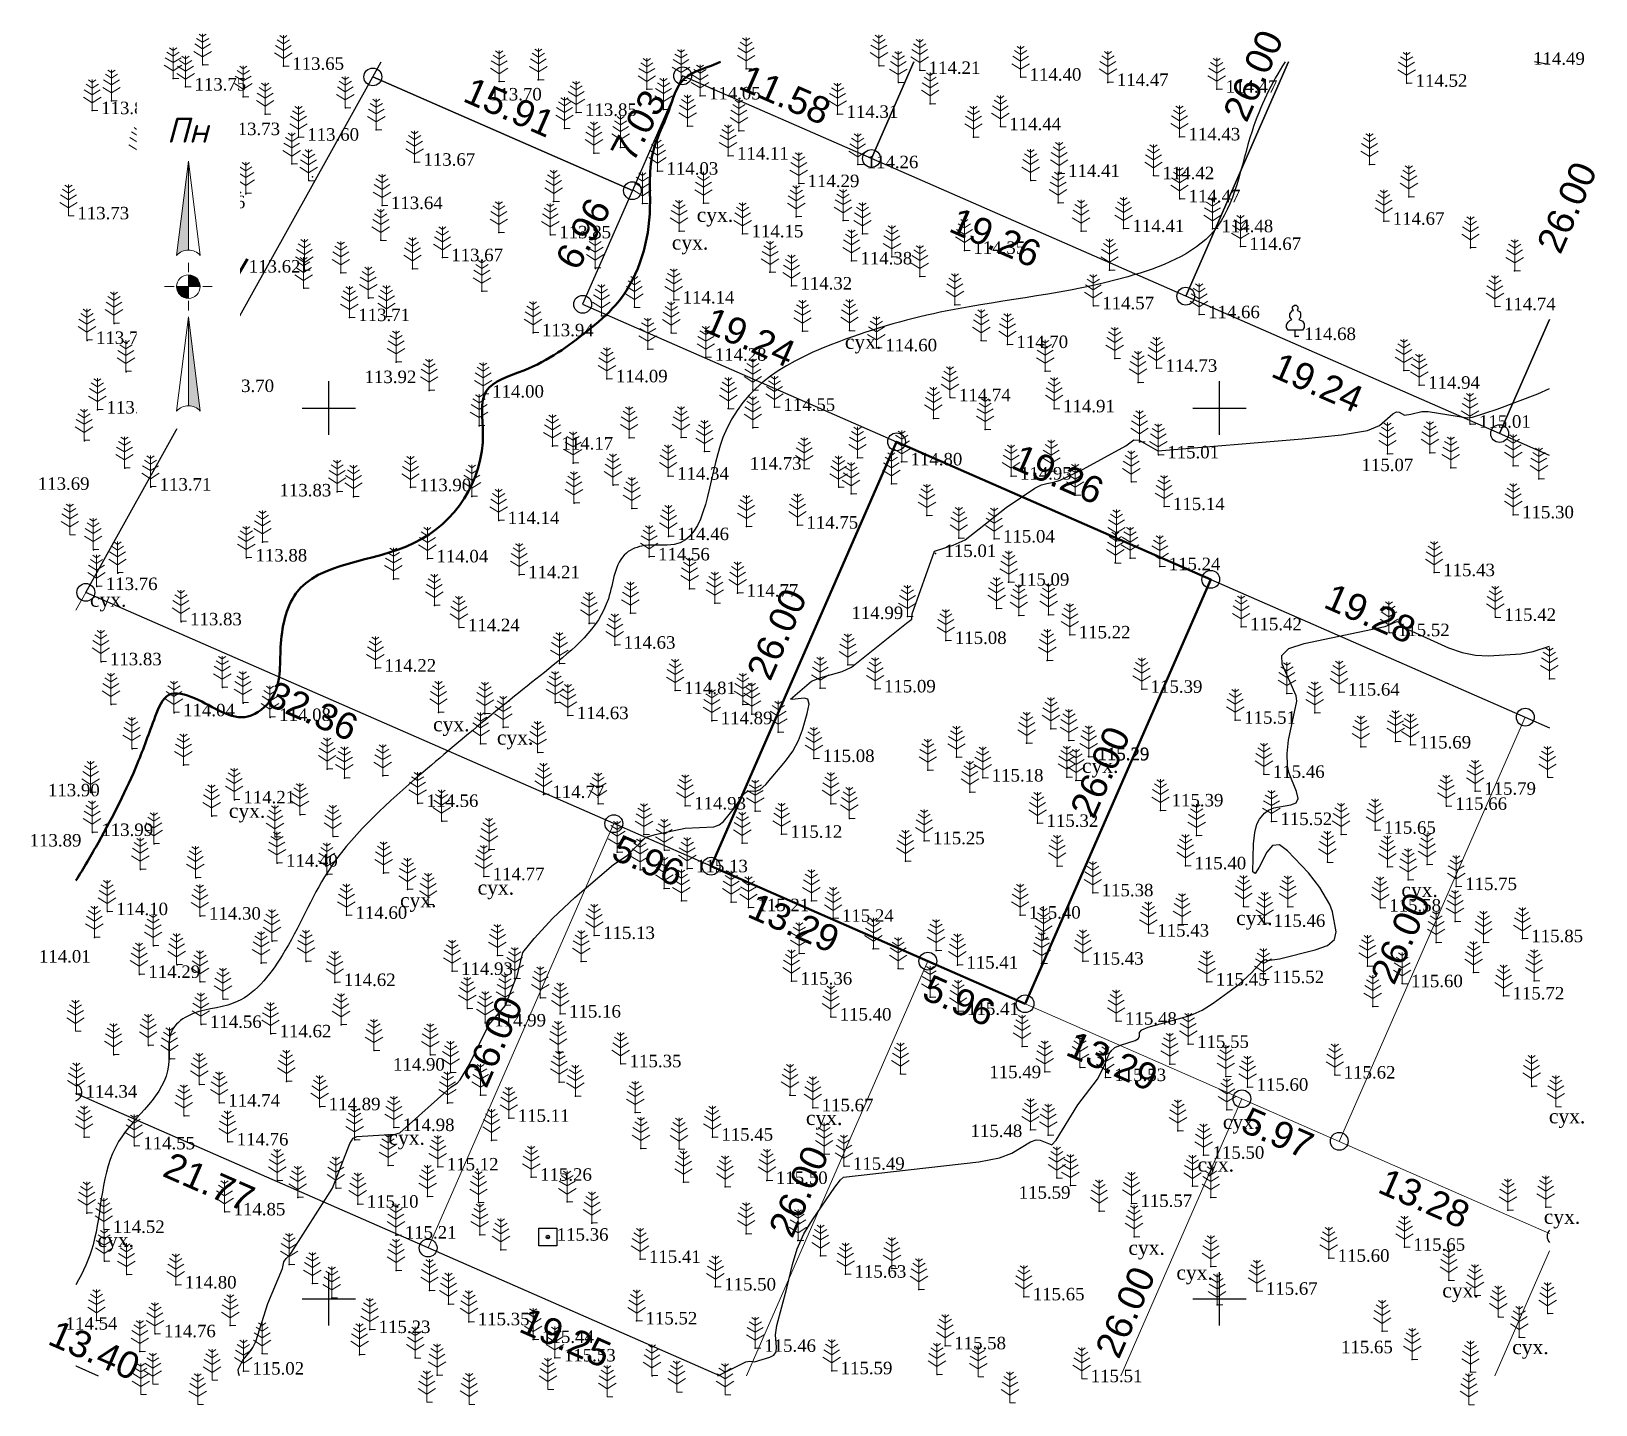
# Model space of a CAD drawing. Header units: millimetres. Extents: x 5405483.3 to 5405571.1, y 5524994.1 to 5525071.1.
import ezdxf
from ezdxf.enums import TextEntityAlignment as Align

# ---------------------------------------------------------------- set-up
doc = ezdxf.new("R2010")
doc.units = ezdxf.units.MM
doc.set_wipeout_variables(frame=1)
for name, color, linetype, lineweight in [('#Лист (текст_ПН)', 250, 'Continuous', 0), ('#Штамп', 250, 'Continuous', 0), ('11900000', 1, 'Continuous', 30), ('ТОЧКИ', 7, 'Continuous', 30)]:
    doc.layers.add(name, color=color, linetype=linetype, lineweight=lineweight)
for name, color, linetype in [('SC007', 7, 'Continuous'), ('горизонтали', 42, 'Continuous'), ('Ділянки_Межі', 10, 'Continuous'), ('надписи', 7, 'Continuous'), ('отметки', 7, 'Continuous'), ('промеры', 185, 'Continuous'), ('Растительность', 7, 'Continuous')]:
    doc.layers.add(name, color=color, linetype=linetype)
doc.styles.get("Standard").update_dxf_attribs({"font": 'arial.ttf'})
doc.styles.add('times', font='times.ttf')
doc.styles.add('Мой_Топо', font='isocpeui.ttf')

msp = doc.modelspace()

# ---------------------------------------------------------------- texts
at = {"layer": 'надписи', "color": 7, "style": 'times'}
for p in [(5405520.652, 5525061.247, 111.861), (5405519.254, 5525059.691, 111.861), (5405528.969, 5525054.122, 111.861), (5405486.583, 5525039.644, 111.861), (5405505.849, 5525032.653, 111.861), (5405509.432, 5525031.906, 111.861), (5405542.283, 5525030.321, 111.861), (5405494.381, 5525027.799, 111.861), (5405508.35, 5525023.489, 111.861), (5405560.218, 5525023.358, 111.861), (5405503.993, 5525022.78, 111.861), (5405550.94, 5525021.783, 111.861), (5405526.782, 5525010.56, 111.861), (5405550.193, 5525010.335, 111.861), (5405568.499, 5525010.652, 111.861), (5405503.342, 5525009.449, 111.861), (5405548.773, 5525007.945, 111.861), (5405568.214, 5525005.011, 111.861), (5405487.006, 5525003.71, 111.861), (5405544.891, 5525003.272, 111.861), (5405547.585, 5525001.877, 111.861), (5405562.514, 5525000.877, 111.861), (5405566.441, 5524997.697, 111.861)]:
    msp.add_text('сух.', height=0.8, dxfattribs=at).set_placement(p, align=Align.TOP_LEFT)
at = {"layer": 'отметки', "color": 7, "style": 'times'}
for s, p in [('113.65', (5405497.942, 5525069.683, 113.655)), ('114.21', (5405533.673, 5525069.453, 114.214)), ('114.49', (5405567.612, 5525069.967, 114.487)), ('113.75', (5405492.449, 5525068.519, 113.746)), ('114.40', (5405539.342, 5525069.073, 114.4)), ('114.47', (5405544.241, 5525068.776, 114.474)), ('114.52', (5405561.017, 5525068.732, 114.519)), ('113.70', (5405509.044, 5525067.964, 113.702)), ('114.05', (5405521.336, 5525068.019, 114.047)), ('114.47', (5405550.351, 5525068.399, 114.466)), ('113.81', (5405487.208, 5525067.193, 113.807)), ('113.85', (5405514.38, 5525067.093, 113.855)), ('114.31', (5405529.062, 5525066.986, 114.31)), ('113.73', (5405494.349, 5525066.018, 113.727)), ('114.44', (5405538.201, 5525066.294, 114.441)), ('113.60', (5405498.784, 5525065.705, 113.6)), ('114.43', (5405548.263, 5525065.723, 114.429)), ('113.74', (5405489.762, 5525064.525, 113.743)), ('113.67', (5405505.306, 5525064.3, 113.673)), ('114.11', (5405522.912, 5525064.645, 114.106)), ('114.26', (5405530.189, 5525064.16, 114.263)), ('114.03', (5405518.953, 5525063.798, 114.03)), ('114.41', (5405541.504, 5525063.672, 114.406)), ('114.42', (5405546.801, 5525063.542, 114.422)), ('114.29', (5405526.876, 5525063.099, 114.287)), ('113.76', (5405492.393, 5525061.915, 113.757)), ('113.64', (5405503.482, 5525061.866, 113.645)), ('114.47', (5405548.27, 5525062.246, 114.473)), ('113.73', (5405485.875, 5525061.291, 113.734)), ('114.41', (5405545.122, 5525060.575, 114.406)), ('114.48', (5405550.113, 5525060.565, 114.483)), ('114.67', (5405559.729, 5525060.985, 114.67)), ('113.85', (5405512.934, 5525060.224, 113.854)), ('114.15', (5405523.73, 5525060.278, 114.146)), ('113.67', (5405506.869, 5525058.942, 113.671)), ('114.35', (5405536.185, 5525059.35, 114.345)), ('114.67', (5405551.681, 5525059.572, 114.674)), ('113.62', (5405495.497, 5525058.304, 113.616)), ('114.38', (5405529.842, 5525058.76, 114.382)), ('114.32', (5405526.472, 5525057.35, 114.315)), ('113.71', (5405491.883, 5525057.012, 113.71)), ('114.14', (5405519.859, 5525056.566, 114.138)), ('114.57', (5405543.422, 5525056.241, 114.574)), ('114.74', (5405565.976, 5525056.192, 114.743)), ('113.71', (5405501.648, 5525055.578, 113.713)), ('114.66', (5405549.362, 5525055.742, 114.664)), ('113.94', (5405511.96, 5525054.728, 113.944)), ('114.68', (5405554.759, 5525054.515, 114.683)), ('113.71', (5405486.922, 5525054.298, 113.708)), ('114.60', (5405531.24, 5525053.882, 114.595)), ('114.70', (5405538.597, 5525054.065, 114.704)), ('114.28', (5405521.664, 5525053.353, 114.285)), ('114.73', (5405546.973, 5525052.735, 114.726)), ('113.92', (5405502.001, 5525052.1, 113.918)), ('114.09', (5405516.111, 5525052.141, 114.093)), ('114.94', (5405561.723, 5525051.784, 114.945)), ('113.70', (5405494.013, 5525051.598, 113.7)), ('114.00', (5405509.165, 5525051.285, 114)), ('114.74', (5405535.375, 5525051.082, 114.742)), ('113.64', (5405487.512, 5525050.391, 113.644)), ('114.55', (5405525.518, 5525050.541, 114.547)), ('114.91', (5405541.222, 5525050.458, 114.91)), ('115.01', (5405564.574, 5525049.595, 115.013)), ('114.17', (5405513.052, 5525048.368, 114.165)), ('114.80', (5405532.657, 5525047.479, 114.804)), ('115.01', (5405547.073, 5525047.873, 115.013)), ('114.34', (5405519.552, 5525046.678, 114.341)), ('114.73', (5405523.631, 5525047.246, 114.732)), ('114.95', (5405538.799, 5525046.684, 114.947)), ('115.07', (5405557.978, 5525047.157, 115.067)), ('113.69', (5405483.651, 5525046.109, 113.688)), ('113.71', (5405490.494, 5525046.067, 113.705)), ('113.83', (5405497.224, 5525045.74, 113.832)), ('113.90', (5405505.082, 5525046.03, 113.902)), ('115.14', (5405547.391, 5525044.971, 115.14)), ('114.14', (5405510.036, 5525044.189, 114.139)), ('114.75', (5405526.807, 5525043.931, 114.749)), ('115.30', (5405566.997, 5525044.508, 115.301)), ('114.46', (5405519.559, 5525043.287, 114.456)), ('115.04', (5405537.85, 5525043.151, 115.044)), ('114.56', (5405518.478, 5525042.148, 114.562)), ('115.01', (5405534.563, 5525042.338, 115.005)), ('113.88', (5405495.873, 5525042.087, 113.884)), ('114.04', (5405506.037, 5525042.036, 114.042)), ('115.24', (5405547.15, 5525041.599, 115.243)), ('115.43', (5405562.564, 5525041.262, 115.43)), ('113.76', (5405487.47, 5525040.484, 113.758)), ('114.21', (5405511.185, 5525041.142, 114.207)), ('115.09', (5405538.665, 5525040.73, 115.095)), ('114.77', (5405523.449, 5525040.115, 114.775)), ('114.99', (5405529.34, 5525038.856, 114.988)), ('115.42', (5405565.994, 5525038.754, 115.416)), ('113.83', (5405492.203, 5525038.504, 113.833)), ('114.24', (5405507.805, 5525038.174, 114.244)), ('115.22', (5405542.102, 5525037.771, 115.221)), ('115.42', (5405551.722, 5525038.225, 115.423)), ('115.52', (5405560.022, 5525037.895, 115.517)), ('114.63', (5405516.549, 5525037.193, 114.629)), ('115.08', (5405535.145, 5525037.455, 115.081)), ('113.83', (5405487.704, 5525036.261, 113.835)), ('114.22', (5405503.114, 5525035.906, 114.223)), ('114.81', (5405519.942, 5525034.643, 114.812)), ('115.09', (5405531.166, 5525034.738, 115.091)), ('115.39', (5405546.137, 5525034.718, 115.385)), ('115.64', (5405557.218, 5525034.559, 115.644)), ('114.04', (5405491.813, 5525033.398, 114.043)), ('114.08', (5405497.206, 5525033.138, 114.08)), ('114.63', (5405513.92, 5525033.239, 114.63)), ('114.89', (5405521.998, 5525032.952, 114.891)), ('115.51', (5405551.39, 5525032.98, 115.512)), ('115.69', (5405561.225, 5525031.593, 115.687)), ('115.08', (5405527.731, 5525030.831, 115.08)), ('115.29', (5405543.154, 5525030.947, 115.287)), ('115.29', (5405543.161, 5525030.92, 115.287)), ('115.46', (5405553.001, 5525029.942, 115.458)), ('115.18', (5405537.213, 5525029.736, 115.183)), ('115.79', (5405564.867, 5525028.996, 115.786)), ('113.90', (5405484.225, 5525028.906, 113.895)), ('114.21', (5405495.194, 5525028.509, 114.207)), ('114.56', (5405505.486, 5525028.311, 114.555)), ('114.77', (5405512.547, 5525028.813, 114.767)), ('114.93', (5405520.509, 5525028.168, 114.928)), ('115.39', (5405547.316, 5525028.341, 115.393)), ('115.66', (5405563.244, 5525028.147, 115.664)), ('115.32', (5405540.291, 5525027.192, 115.319)), ('115.52', (5405553.425, 5525027.293, 115.517)), ('113.99', (5405487.222, 5525026.679, 113.989)), ('115.12', (5405525.917, 5525026.58, 115.119)), ('115.65', (5405559.243, 5525026.807, 115.65)), ('113.89', (5405483.195, 5525026.09, 113.891)), ('115.25', (5405533.915, 5525026.214, 115.245)), ('114.40', (5405497.592, 5525024.956, 114.397)), ('115.13', (5405520.618, 5525024.645, 115.133)), ('115.40', (5405548.598, 5525024.808, 115.398)), ('114.77', (5405509.194, 5525024.199, 114.77)), ('115.38', (5405543.387, 5525023.294, 115.38)), ('115.75', (5405563.8, 5525023.644, 115.745)), ('114.10', (5405488.059, 5525022.236, 114.104)), ('114.30', (5405493.27, 5525021.987, 114.304)), ('114.60', (5405501.49, 5525022.033, 114.603)), ('115.21', (5405524.063, 5525022.46, 115.211)), ('115.40', (5405539.306, 5525022.041, 115.398)), ('115.58', (5405559.536, 5525022.439, 115.58)), ('115.24', (5405528.807, 5525021.864, 115.241)), ('115.43', (5405546.511, 5525021.035, 115.434)), ('115.46', (5405553.038, 5525021.58, 115.458)), ('115.13', (5405515.397, 5525020.897, 115.125)), ('115.85', (5405567.512, 5525020.719, 115.855)), ('114.01', (5405483.715, 5525019.576, 114.007)), ('115.43', (5405542.837, 5525019.456, 115.434)), ('114.29', (5405489.863, 5525018.714, 114.292)), ('114.93', (5405507.42, 5525018.884, 114.926)), ('115.41', (5405535.793, 5525019.236, 115.407)), ('115.52', (5405552.973, 5525018.421, 115.525)), ('114.62', (5405500.838, 5525018.259, 114.622)), ('115.36', (5405526.473, 5525018.338, 115.364)), ('115.45', (5405549.795, 5525018.288, 115.446)), ('115.60', (5405560.76, 5525018.191, 115.598)), ('115.41', (5405535.833, 5525016.637, 115.413)), ('115.72', (5405566.458, 5525017.503, 115.719)), ('114.56', (5405493.319, 5525015.908, 114.562)), ('114.99', (5405509.282, 5525015.991, 114.992)), ('115.16', (5405513.487, 5525016.49, 115.163)), ('115.40', (5405528.678, 5525016.322, 115.4)), ('115.48', (5405544.702, 5525016.089, 115.476)), ('114.62', (5405497.232, 5525015.378, 114.623)), ('115.55', (5405548.748, 5525014.787, 115.549)), ('114.90', (5405503.599, 5525013.512, 114.901)), ('115.35', (5405516.885, 5525013.7, 115.352)), ('115.49', (5405537.082, 5525013.087, 115.495)), ('115.53', (5405544.099, 5525012.924, 115.527)), ('115.60', (5405552.084, 5525012.383, 115.597)), ('115.62', (5405556.98, 5525013.065, 115.621)), ('114.34', (5405486.334, 5525011.996, 114.335)), ('114.74', (5405494.349, 5525011.494, 114.743)), ('114.89', (5405499.989, 5525011.287, 114.895)), ('115.11', (5405510.603, 5525010.637, 115.115)), ('115.67', (5405527.668, 5525011.229, 115.672)), ('114.98', (5405504.145, 5525010.118, 114.979)), ('115.48', (5405536.024, 5525009.784, 115.479)), ('114.55', (5405489.576, 5525009.091, 114.546)), ('114.76', (5405494.819, 5525009.311, 114.756)), ('115.45', (5405522.033, 5525009.581, 115.452)), ('115.12', (5405506.616, 5525007.909, 115.124)), ('115.49', (5405529.421, 5525007.945, 115.492)), ('115.50', (5405549.614, 5525008.566, 115.5)), ('115.26', (5405511.857, 5525007.331, 115.26)), ('115.50', (5405525.096, 5525007.149, 115.5)), ('115.59', (5405538.73, 5525006.323, 115.589)), ('114.85', (5405494.646, 5525005.385, 114.846)), ('115.10', (5405502.125, 5525005.819, 115.097)), ('115.57', (5405545.564, 5525005.861, 115.571)), ('114.52', (5405487.871, 5525004.4, 114.515)), ('115.21', (5405504.26, 5525004.084, 115.214)), ('115.36', (5405512.79, 5525003.966, 115.364)), ('115.36', (5405512.79, 5525003.966, 115.364)), ('115.41', (5405517.971, 5525002.722, 115.408)), ('115.60', (5405556.643, 5525002.783, 115.597)), ('115.65', (5405560.889, 5525003.401, 115.651)), ('115.63', (5405529.511, 5525001.888, 115.631)), ('114.80', (5405491.908, 5525001.283, 114.801)), ('115.50', (5405522.196, 5525001.171, 115.503)), ('115.67', (5405552.609, 5525000.933, 115.67)), ('115.65', (5405539.52, 5525000.618, 115.65)), ('115.35', (5405508.357, 5524999.218, 115.347)), ('115.52', (5405517.775, 5524999.265, 115.52)), ('114.54', (5405485.217, 5524998.97, 114.537)), ('114.76', (5405490.74, 5524998.544, 114.763)), ('115.23', (5405502.793, 5524998.783, 115.226)), ('115.44', (5405511.969, 5524998.224, 115.444)), ('115.46', (5405524.44, 5524997.728, 115.464)), ('115.58', (5405535.109, 5524997.868, 115.58)), ('115.65', (5405556.828, 5524997.649, 115.65)), ('115.02', (5405495.7, 5524996.45, 115.021)), ('115.53', (5405513.193, 5524997.19, 115.533)), ('115.59', (5405528.731, 5524996.47, 115.588)), ('115.51', (5405542.771, 5524996.023, 115.508))]:
    msp.add_text(s, height=0.7, dxfattribs=at).set_placement(p, align=Align.TOP_LEFT)
at = {"layer": 'промеры', "char_height": 1.5, "attachment_point": 1}
for s, insert, rotation in [('26.00', (5405550.154, 5525066.562), 66.37949), ('11.58', (5405523.522, 5525069.323), 336.35584), ('15.91', (5405508.047, 5525068.624), 336.35584), ('7.03', (5405515.749, 5525064.417), 61.91278), ('26.00', (5405567.769, 5525059.164), 66.37949), ('6.96', (5405512.646, 5525058.341), 61.91278), ('19.26', (5405535.33, 5525061.316), 336.35584), ('33.12', (5405491.602, 5525054.657), 59.59258), ('19.24', (5405521.538, 5525055.721), 336.35584), ('19.24', (5405553.421, 5525053.172), 336.35584), ('19.26', (5405538.85, 5525048.025), 336.35584), ('26.00', (5405523.405, 5525035.211), 66.37949), ('19.28', (5405556.372, 5525040.212), 336.35584), ('32.36', (5405496.981, 5525034.741, -107.24), 336.35584), ('26.00', (5405541.565, 5525027.475), 66.37949), ('5.96', (5405516.369, 5525026.105), 336.35584), ('13.29', (5405524.011, 5525022.847, -107.24), 336.35584), ('26.00', (5405558.431, 5525018.148), 66.37949), ('5.96', (5405533.817, 5525018.253), 336.35584), ('26.00', (5405507.464, 5525012.355, 107.24), 66.37949), ('13.29', (5405541.89, 5525015.09, -107.24), 336.35584), ('5.97', (5405551.706, 5525010.817), 336.35584), ('21.77', (5405491.178, 5525008.292), 336.35584), ('26.00', (5405524.638, 5525003.938), 66.37949), ('13.28', (5405559.41, 5525007.384), 336.35584), ('26.00', (5405542.974, 5524997.16, 107.24), 66.37949), ('19.25', (5405511.19, 5524999.563), 336.35584), ('13.40', (5405484.737, 5524998.863), 336.35584)]:
    msp.add_mtext(s, dxfattribs=dict(at, insert=insert, rotation=rotation))

# ---------------------------------------------------------------- blocks, each defined once
blk = doc.blocks.new('SYMBOL902')
at = {"layer": 'SC007'}
blk.add_lwpolyline([(-1.25, -1.25), (-1.25, 1.25), (1.25, 1.25), (1.25, -1.25)], close=True, dxfattribs=at)
blk.add_circle((0, 0), 0.25, dxfattribs=at)
blk = doc.blocks.new('A$C2ACB5305')
at = {"layer": 'Растительность'}
blk.add_lwpolyline([(0.2, 0), (0.2, 0), (0, 0), (0, 0.35), (-0.4, 0.35), (-0.5, 0.5), (-0.5, 0.65), (-0.4, 0.8), (-0.3, 0.9), (-0.2, 0.95), (-0.25, 1), (-0.3, 1.1), (-0.3, 1.25), (-0.25, 1.35), (-0.15, 1.45), (-0.1, 1.45), (-0.15, 1.55), (-0.15, 1.65), (-0.05, 1.75), (0.05, 1.75), (0.15, 1.65), (0.15, 1.55), (0.1, 1.45), (0.25, 1.4), (0.3, 1.3), (0.3, 1.1), (0.25, 1), (0.2, 0.95), (0.4, 0.85), (0.5, 0.7), (0.5, 0.5), (0.45, 0.4), (0.4, 0.35), (0, 0.35)], dxfattribs=at)
blk = doc.blocks.new('A$C51FE15A3')
at = {"layer": 'Растительность', "color": 94, "lineweight": 0}
for points in [[(-0.447, 1.172), (0, 0.895), (0.447, 1.172)], [(-0.343, 1.489), (0, 1.267), (0.343, 1.489)], [(-0.201, 1.726), (0, 1.584), (0.201, 1.726)], [(0, 1.75), (0, 0), (0.319, 0)], [(-0.493, 0.753), (0, 0.444), (0.493, 0.753)]]:
    blk.add_lwpolyline(points, dxfattribs=at)
blk = doc.blocks.new('*U4')
at = {"color": 0}
for points in [[(-0.113, 0), (-0.109, -0.029), (-0.097, -0.056)], [(-0.113, 0), (-0.097, -0.056), (0, 0)], [(-0.097, -0.056), (0, -0.113), (0, 0)], [(-0.097, -0.056), (-0.08, -0.08), (-0.056, -0.097)], [(-0.097, -0.056), (-0.056, -0.097), (0, -0.113)], [(-0.056, -0.097), (-0.029, -0.109), (0, -0.113)]]:
    blk.add_solid(points, dxfattribs=at)
blk = doc.blocks.new('*U5')
at = {"color": 0}
for points in [[(0, 0), (0.097, 0.056), (0, 0.113)], [(0.097, 0.056), (0.029, 0.109), (0, 0.113)], [(0, 0), (0.113, 0), (0.097, 0.056)], [(0.097, 0.056), (0.056, 0.097), (0.029, 0.109)], [(0.097, 0.056), (0.08, 0.08), (0.056, 0.097)], [(0.113, 0), (0.109, 0.029), (0.097, 0.056)]]:
    blk.add_solid(points, dxfattribs=at)
blk = doc.blocks.new('*U6')
at = {"color": 0}
for points in [[(0, -1.136), (0.021, -1.138), (0, -0.288)], [(0.021, -1.138), (0.042, -1.142), (0, -0.288)], [(0.042, -1.142), (0.062, -1.15), (0, -0.288)], [(0.062, -1.15), (0.081, -1.16), (0, -0.288)], [(0.081, -1.16), (0.098, -1.173), (0, -0.288)], [(0.098, -1.173), (0.113, -1.188), (0, -0.288)]]:
    blk.add_solid(points, dxfattribs=at)
blk = doc.blocks.new('*U7')
at = {"color": 0}
for points in [[(-0.113, 0.297), (-0.098, 0.312), (0, 1.197)], [(-0.098, 0.312), (-0.081, 0.325), (0, 1.197)], [(-0.081, 0.325), (-0.062, 0.335), (0, 1.197)], [(-0.062, 0.335), (-0.042, 0.343), (0, 1.197)], [(-0.042, 0.343), (-0.021, 0.347), (0, 1.197)], [(-0.021, 0.347), (0, 0.349), (0, 1.197)]]:
    blk.add_solid(points, dxfattribs=at)
blk = doc.blocks.new('#Північ')
at = {"color": 7}
blk.add_wipeout([(-2.901, 10.635), (2.901, 10.635), (2.901, -7.981), (-2.901, -7.981)], dxfattribs=at).dxf.layer = '#Лист (текст_ПН)'
at = {"layer": '#Лист (текст_ПН)'}
for p, q in [((-0.663, 1.748), (0, 7.043)), ((0, 7.043), (0, 2.052)), ((0, 7.043), (0.663, 1.748)), ((0, 1.337), (0, 0.807)), ((-1.337, 0), (-0.807, 0)), ((-0.662, 0), (0.662, 0)), ((0, 0.662), (0, -0.662)), ((1.337, 0), (0.807, 0)), ((0, -1.337), (0, -0.807)), ((-0.663, -6.99), (0, -1.695)), ((0, -1.695), (0.663, -6.99)), ((0, -1.695), (0, -6.686))]:
    blk.add_line(p, q, dxfattribs=at)
at = {"layer": '#Лист (текст_ПН)', "flags": 128}
for points in [[(0, 7.043), (-0.663, 1.748, -0.218585), (0, 2.052)], [(0, 0), (-0.662, 0, 0.414214), (0, -0.662)]]:
    blk.add_lwpolyline(points, format="xyb", close=True, dxfattribs=at)
at = {"layer": '#Лист (текст_ПН)'}
blk.add_circle((0, 0), 0.662, dxfattribs=at)
for centre in [(0, 1.178), (0, -7.56)]:
    blk.add_arc(centre, 0.874, 40.67981, 139.32019, dxfattribs=at)
at = {"layer": '#Лист (текст_ПН)', "xscale": 5.883850111352785, "yscale": 5.883850111352785, "zscale": 5.883850111352785}
for name in ['*U7', '*U4', '*U5', '*U6']:
    blk.add_blockref(name, (0, 0), dxfattribs=at)
at = {"layer": '#Лист (текст_ПН)', "style": 'Мой_Топо'}
blk.add_text('Пн', height=1.4, dxfattribs=at).set_placement((-1.217, 8.077))

# ---------------------------------------------------------------- linework, layer by layer
at = {"layer": '11900000', "color": 7}
for points in [[(5405500, 5525048.5, 0), (5405500, 5525051.5, 0)], [(5405500, 5525048.5, 0), (5405500, 5525051.5, 0)], [(5405550, 5525048.5, 0), (5405550, 5525051.5, 0)], [(5405550, 5525048.5, 0), (5405550, 5525051.5, 0)], [(5405498.5, 5525050, 0), (5405501.5, 5525050, 0)], [(5405498.5, 5525050, 0), (5405501.5, 5525050, 0)], [(5405548.5, 5525050, 0), (5405551.5, 5525050, 0)], [(5405548.5, 5525050, 0), (5405551.5, 5525050, 0)], [(5405500, 5524998.5, 0), (5405500, 5525001.5, 0)], [(5405500, 5524998.5, 0), (5405500, 5525001.5, 0)], [(5405550, 5524998.5, 0), (5405550, 5525001.5, 0)], [(5405550, 5524998.5, 0), (5405550, 5525001.5, 0)], [(5405498.5, 5525000, 0), (5405501.5, 5525000, 0)], [(5405498.5, 5525000, 0), (5405501.5, 5525000, 0)], [(5405548.5, 5525000, 0), (5405551.5, 5525000, 0)], [(5405548.5, 5525000, 0), (5405551.5, 5525000, 0)]]:
    msp.add_polyline3d(points, dxfattribs=at)
at = {"layer": 'горизонтали', "color": 32}
for points in [[(5405568.536, 5525069.283, 114.5), (5405568.387, 5525069.302, 114.5), (5405567.697, 5525069.432, 114.5), (5405567.69, 5525069.438, 114.5)], [(5405494.985, 5524995.685, 115), (5405494.927, 5524995.842, 115), (5405494.907, 5524996.042, 115), (5405495.157, 5524996.552, 115), (5405495.567, 5524997.022, 115), (5405495.727, 5524997.262, 115), (5405495.887, 5524997.612, 115), (5405496.567, 5524999.732, 115), (5405497.387, 5525001.702, 115), (5405497.467, 5525002.072, 115), (5405497.597, 5525002.272, 115), (5405497.867, 5525002.552, 115), (5405500.207, 5525006.222, 115), (5405501.167, 5525008.722, 115), (5405501.367, 5525009.012, 115), (5405501.567, 5525009.122, 115), (5405503.727, 5525009.242, 115), (5405503.987, 5525009.322, 115), (5405506.457, 5525011.532, 115), (5405506.837, 5525011.882, 115), (5405507.197, 5525012.112, 115), (5405507.377, 5525012.292, 115), (5405507.867, 5525013.142, 115), (5405508.977, 5525015.372, 115), (5405509.907, 5525016.462, 115), (5405510.497, 5525017.972, 115), (5405510.557, 5525018.042, 115), (5405510.887, 5525019.442, 115), (5405511.517, 5525020.232, 115), (5405512.567, 5525021.372, 115), (5405513.807, 5525022.522, 115), (5405515.977, 5525024.372, 115), (5405516.737, 5525024.882, 115), (5405517.767, 5525025.902, 115), (5405518.327, 5525026.062, 115), (5405520.007, 5525026.412, 115), (5405521.617, 5525026.492, 115), (5405521.917, 5525026.612, 115), (5405522.147, 5525026.792, 115), (5405522.787, 5525027.582, 115), (5405523.317, 5525028.372, 115), (5405523.487, 5525028.482, 115), (5405523.677, 5525028.522, 115), (5405523.967, 5525028.502, 115), (5405524.207, 5525028.592, 115), (5405524.537, 5525028.862, 115), (5405525.637, 5525030.172, 115), (5405526.047, 5525030.742, 115), (5405526.357, 5525031.332, 115), (5405526.587, 5525031.942, 115), (5405526.857, 5525032.862, 115), (5405526.957, 5525033.372, 115), (5405526.897, 5525033.662, 115), (5405526.677, 5525033.722, 115), (5405526.007, 5525033.642, 115), (5405525.917, 5525033.662, 115), (5405527.087, 5525034.672, 115), (5405527.627, 5525034.882, 115), (5405528.827, 5525035.212, 115), (5405529.337, 5525035.452, 115), (5405532.437, 5525037.922, 115), (5405532.737, 5525038.152, 115), (5405532.747, 5525038.452, 115), (5405534.007, 5525041.962, 115), (5405535.057, 5525042.302, 115), (5405535.717, 5525042.602, 115), (5405536.517, 5525043.212, 115), (5405538.027, 5525044.422, 115), (5405539.637, 5525045.502, 115), (5405540.007, 5525045.682, 115), (5405540.307, 5525045.772, 115), (5405540.707, 5525045.832, 115), (5405541.067, 5525045.942, 115), (5405542.347, 5525046.562, 115), (5405544.747, 5525047.872, 115), (5405545.197, 5525048.222, 115), (5405545.497, 5525048.192, 115), (5405546.547, 5525047.592, 115), (5405554.647, 5525048.262, 115), (5405556.857, 5525048.492, 115), (5405558.307, 5525048.742, 115), (5405558.997, 5525049.012, 115), (5405559.737, 5525049.672, 115), (5405559.947, 5525049.782, 115), (5405560.087, 5525049.772, 115), (5405560.387, 5525049.602, 115), (5405560.757, 5525049.652, 115), (5405561.367, 5525049.812, 115), (5405561.717, 5525049.812, 115), (5405563.937, 5525049.452, 115), (5405564.217, 5525049.492, 115), (5405565.587, 5525049.942, 115), (5405567.887, 5525050.792, 115), (5405568.536, 5525051.092, 115)], [(5405521.842, 5524995.685, 115.5), (5405523.417, 5524996.462, 115.5), (5405523.627, 5524996.502, 115.5), (5405523.887, 5524996.462, 115.5), (5405524.757, 5524996.722, 115.5), (5405524.987, 5524996.842, 115.5), (5405525.107, 5524997.032, 115.5), (5405525.127, 5524997.282, 115.5), (5405525.067, 5524997.982, 115.5), (5405525.147, 5524998.502, 115.5), (5405525.707, 5525000.602, 115.5), (5405526.027, 5525001.932, 115.5), (5405526.297, 5525002.802, 115.5), (5405526.667, 5525003.642, 115.5), (5405527.147, 5525004.442, 115.5), (5405528.407, 5525006.272, 115.5), (5405528.727, 5525006.672, 115.5), (5405528.897, 5525006.822, 115.5), (5405536.497, 5525007.682, 115.5), (5405537.657, 5525007.922, 115.5), (5405538.337, 5525008.182, 115.5), (5405539.397, 5525008.822, 115.5), (5405539.707, 5525008.922, 115.5), (5405539.937, 5525008.912, 115.5), (5405540.597, 5525008.642, 115.5), (5405540.827, 5525008.912, 115.5), (5405542.057, 5525010.892, 115.5), (5405543.147, 5525012.322, 115.5), (5405543.527, 5525013.052, 115.5), (5405543.727, 5525013.582, 115.5), (5405543.887, 5525013.882, 115.5), (5405544.137, 5525014.112, 115.5), (5405544.447, 5525014.242, 115.5), (5405545.277, 5525014.492, 115.5), (5405545.457, 5525014.612, 115.5), (5405545.517, 5525014.742, 115.5), (5405545.517, 5525014.952, 115.5), (5405545.637, 5525015.102, 115.5), (5405545.997, 5525015.252, 115.5), (5405548.367, 5525015.902, 115.5), (5405549.027, 5525016.212, 115.5), (5405549.647, 5525016.592, 115.5), (5405551.097, 5525017.642, 115.5), (5405551.807, 5525018.292, 115.5), (5405552.357, 5525018.912, 115.5), (5405552.507, 5525019.032, 115.5), (5405552.607, 5525019.052, 115.5), (5405552.707, 5525018.992, 115.5), (5405553.377, 5525019.092, 115.5), (5405555.377, 5525019.582, 115.5), (5405556.077, 5525019.832, 115.5), (5405556.467, 5525020.172, 115.5), (5405556.557, 5525020.592, 115.5), (5405556.357, 5525021.722, 115.5), (5405556.207, 5525022.142, 115.5), (5405555.647, 5525023.082, 115.5), (5405555.007, 5525023.912, 115.5), (5405553.827, 5525025.152, 115.5), (5405553.377, 5525025.482, 115.5), (5405552.987, 5525025.452, 115.5), (5405552.667, 5525025.072, 115.5), (5405552.237, 5525024.232, 115.5), (5405552.007, 5525023.882, 115.5), (5405551.877, 5525023.962, 115.5), (5405551.917, 5525025.542, 115.5), (5405551.987, 5525026.182, 115.5), (5405552.097, 5525026.642, 115.5), (5405552.257, 5525026.932, 115.5), (5405552.527, 5525027.252, 115.5), (5405552.747, 5525027.432, 115.5), (5405553.047, 5525027.562, 115.5), (5405554.007, 5525027.722, 115.5), (5405554.307, 5525027.842, 115.5), (5405554.417, 5525028.092, 115.5), (5405554.337, 5525028.472, 115.5), (5405553.907, 5525029.552, 115.5), (5405553.817, 5525029.912, 115.5), (5405553.797, 5525030.612, 115.5), (5405553.887, 5525031.352, 115.5), (5405554.347, 5525033.542, 115.5), (5405554.317, 5525033.852, 115.5), (5405553.527, 5525035.622, 115.5), (5405553.497, 5525036.112, 115.5), (5405553.907, 5525036.502, 115.5), (5405554.767, 5525036.782, 115.5), (5405559.307, 5525037.742, 115.5), (5405559.967, 5525038.012, 115.5), (5405560.087, 5525037.982, 115.5), (5405560.597, 5525037.562, 115.5), (5405562.857, 5525036.542, 115.5), (5405563.627, 5525036.272, 115.5), (5405564.377, 5525036.122, 115.5), (5405565.117, 5525036.092, 115.5), (5405566.927, 5525036.202, 115.5), (5405567.617, 5525036.332, 115.5), (5405568.536, 5525036.625, 115.5)]]:
    msp.add_polyline3d(points, dxfattribs=at)
msp.add_open_spline([(5405553.693, 5525069.438), (5405552.918, 5525068.245), (5405551.386, 5525065.065), (5405550.638, 5525059.403), (5405543.146, 5525056.522), (5405535.988, 5525055.956), (5405527.943, 5525053.734), (5405521.162, 5525050.271), (5405521.307, 5525041.822), (5405517.894, 5525042.432), (5405516.049, 5525041.732), (5405515.894, 5525038.175), (5405511.045, 5525034.346), (5405505.506, 5525029.854), (5405499.829, 5525024.692), (5405497.897, 5525019.678), (5405495.183, 5525016.265), (5405492.449, 5525016.305), (5405490.8, 5525014.942), (5405491.477, 5525011.838), (5405487.055, 5525008.999), (5405487.323, 5525003.983), (5405486.208, 5525001.505), (5405485.792, 5525000.794)], degree=3, knots=[388.548764, 388.548764, 388.548764, 388.548764, 392.765907, 398.774239, 404.236612, 414.559908, 420.876887, 429.320193, 435.927774, 437.596895, 438.692024, 441.444871, 446.618091, 456.348141, 463.489077, 468.844359, 472.676581, 475.335983, 476.557914, 478.494538, 483.614195, 489.586185, 492.103896, 492.103896, 492.103896, 492.103896], dxfattribs=at)
at = {"layer": 'горизонтали', "color": 32, "lineweight": 50}
msp.add_open_spline([(5405521.979, 5525069.438), (5405521.325, 5525069.088), (5405519.685, 5525068.842), (5405519.094, 5525066.429), (5405517.819, 5525064.104), (5405518.308, 5525060.192), (5405517.045, 5525056.426), (5405513.975, 5525053.859), (5405511.747, 5525052.226), (5405508.283, 5525051.284), (5405509.187, 5525046.663), (5405505.542, 5525041.222), (5405498.121, 5525041.417), (5405497.131, 5525036.638), (5405497.383, 5525033.955), (5405494.983, 5525032.023), (5405493.141, 5525033.596), (5405490.843, 5525034.238), (5405490.03, 5525032.139), (5405489.087, 5525029.435), (5405487.499, 5525026.357), (5405486.232, 5525024.178), (5405485.792, 5525023.477)], degree=3, knots=[431.985926, 431.985926, 431.985926, 431.985926, 434.236566, 436.227121, 438.760306, 442.17643, 447.647475, 449.778155, 453.996294, 456.405004, 458.787206, 466.038544, 473.272137, 476.393631, 479.304205, 480.999261, 484.176263, 485.622694, 487.053011, 489.860193, 494.811797, 497.249725, 497.249725, 497.249725, 497.249725], dxfattribs=at)
at = {"layer": 'Ділянки_Межі', "lineweight": 25}
for points in [[(5405532.845, 5525069.438), (5405530.466, 5525064.004), (5405519.862, 5525068.646), (5405517.04, 5525062.202), (5405502.465, 5525068.583)], [(5405502.465, 5525068.583), (5405502.941, 5525069.438)], [(5405568.536, 5525047.337), (5405565.733, 5525048.564), (5405548.11, 5525056.279), (5405530.466, 5525064.004), (5405519.862, 5525068.646), (5405517.04, 5525062.202), (5405514.247, 5525055.822), (5405531.873, 5525048.105), (5405549.514, 5525040.382), (5405567.174, 5525032.65), (5405568.536, 5525032.054)], [(5405521.949, 5524995.685), (5405505.569, 5525002.856), (5405485.792, 5525011.518)], [(5405485.792, 5524996.234), (5405487.044, 5524995.685)]]:
    msp.add_lwpolyline(points, dxfattribs=at)
at = {"layer": 'Ділянки_Межі'}
for points in [[(5405553.881, 5525069.438), (5405548.11, 5525056.279), (5405530.466, 5525064.004)], [(5405530.466, 5525064.004), (5405532.845, 5525069.438)], [(5405548.11, 5525056.279), (5405553.881, 5525069.438)], [(5405568.536, 5525054.965), (5405565.733, 5525048.564), (5405548.11, 5525056.279)], [(5405565.733, 5525048.564), (5405568.536, 5525054.965)], [(5405568.536, 5525047.337), (5405565.733, 5525048.564)]]:
    msp.add_lwpolyline(points, dxfattribs=at)
msp.add_lwpolyline([(5405486.352, 5525039.652), (5405502.465, 5525068.583), (5405517.04, 5525062.202), (5405514.247, 5525055.822), (5405531.873, 5525048.105), (5405521.453, 5525024.284), (5405515.997, 5525026.673)], close=True, dxfattribs=at)
at = {"layer": 'Ділянки_Межі', "lineweight": 50}
msp.add_lwpolyline([(5405521.453, 5525024.284), (5405531.873, 5525048.105), (5405549.514, 5525040.382), (5405539.087, 5525016.564), (5405533.63, 5525018.953)], close=True, dxfattribs=at)
at = {"layer": 'Ділянки_Межі', "lineweight": 0}
msp.add_lwpolyline([(5405539.087, 5525016.564), (5405549.514, 5525040.382), (5405567.174, 5525032.65), (5405556.73, 5525008.84), (5405551.263, 5525011.233)], close=True, dxfattribs=at)
for points in [[(5405485.792, 5525038.646), (5405486.352, 5525039.652), (5405515.997, 5525026.673), (5405505.569, 5525002.856), (5405485.792, 5525011.518)], [(5405556.73, 5525008.84), (5405567.174, 5525032.65), (5405568.536, 5525032.054)], [(5405505.569, 5525002.856), (5405515.997, 5525026.673), (5405521.453, 5525024.284), (5405533.63, 5525018.953), (5405523.443, 5524995.685)], [(5405523.443, 5524995.685), (5405533.63, 5525018.953), (5405539.087, 5525016.564), (5405551.263, 5525011.233), (5405544.456, 5524995.685)], [(5405544.456, 5524995.685), (5405551.263, 5525011.233), (5405556.73, 5525008.84), (5405568.536, 5525003.671)], [(5405568.536, 5525003.671), (5405556.73, 5525008.84)], [(5405521.949, 5524995.685), (5405505.569, 5525002.856)], [(5405565.47, 5524995.685), (5405568.536, 5525002.688)], [(5405568.536, 5525002.688), (5405565.47, 5524995.685)], [(5405485.792, 5524996.234), (5405487.044, 5524995.685)]]:
    msp.add_lwpolyline(points, dxfattribs=at)
at = {"layer": 'отметки', "color": 7}
for p in [(5405491.246, 5525068.494, 113.714), (5405492.911, 5525069.258, 113.706), (5405497.442, 5525069.183, 113.655), (5405523.433, 5525069.042, 114.046), (5405530.892, 5525069.203, 114.179), (5405533.173, 5525068.953, 114.214), (5405538.842, 5525068.573, 114.4), (5405491.949, 5525068.019, 113.746), (5405509.56, 5525068.32, 113.702), (5405511.757, 5525068.42, 113.638), (5405517.854, 5525067.894, 114.039), (5405519.774, 5525068.377, 114.007), (5405531.975, 5525068.265, 114.214), (5405543.741, 5525068.276, 114.474), (5405549.851, 5525067.899, 114.466), (5405560.517, 5525068.232, 114.519), (5405487.793, 5525067.239, 113.741), (5405495.191, 5525067.464, 113.652), (5405500.922, 5525066.856, 113.615), (5405518.794, 5525066.761, 113.977), (5405520.836, 5525067.519, 114.047), (5405533.766, 5525067.077, 114.278), (5405486.708, 5525066.693, 113.807), (5405496.414, 5525066.497, 113.681), (5405513.88, 5525066.593, 113.855), (5405528.562, 5525066.486, 114.31), (5405493.849, 5525065.518, 113.727), (5405498.284, 5525065.205, 113.6), (5405502.661, 5525065.615, 113.673), (5405513.231, 5525065.691, 113.78), (5405520.139, 5525065.818, 113.966), (5405523.023, 5525065.554, 114.217), (5405536.191, 5525065.204, 114.391), (5405537.701, 5525065.794, 114.441), (5405547.763, 5525065.223, 114.429), (5405514.881, 5525064.31, 113.824), (5405516.377, 5525064.631, 113.927), (5405522.412, 5525064.145, 114.106), (5405489.262, 5525064.025, 113.743), (5405490.371, 5525063.28, 113.72), (5405497.908, 5525063.696, 113.629), (5405504.806, 5525063.8, 113.673), (5405518.453, 5525063.298, 114.03), (5405529.689, 5525063.66, 114.263), (5405558.43, 5525063.665, 114.585), (5405492.224, 5525062.326, 113.641), (5405498.863, 5525062.766, 113.625), (5405499.075, 5525062.975, 113.625), (5405526.376, 5525062.599, 114.287), (5405539.408, 5525062.774, 114.386), (5405541.004, 5525063.172, 114.406), (5405546.301, 5525063.042, 114.422), (5405492.408, 5525062.028, 113.757), (5405495.037, 5525062.092, 113.703), (5405495.336, 5525062.028, 113.662), (5405512.616, 5525061.599, 113.78), (5405517.601, 5525061.47, 113.982), (5405521.027, 5525061.499, 114.08), (5405540.942, 5525061.51, 114.379), (5405547.77, 5525061.746, 114.473), (5405560.644, 5525061.857, 114.596), (5405502.982, 5525061.366, 113.645), (5405526.244, 5525060.739, 114.313), (5405509.537, 5525059.85, 113.748), (5405512.434, 5525059.724, 113.854), (5405519.66, 5525059.922, 114.092), (5405523.23, 5525059.778, 114.146), (5405528.868, 5525060.524, 114.347), (5405529.954, 5525059.783, 114.39), (5405542.234, 5525059.93, 114.351), (5405544.622, 5525060.075, 114.406), (5405549.613, 5525060.065, 114.483), (5405559.229, 5525060.485, 114.67), (5405502.908, 5525059.415, 113.672), (5405535.685, 5525058.85, 114.345), (5405551.181, 5525059.072, 114.674), (5405564.107, 5525058.997, 114.785), (5405506.369, 5525058.442, 113.671), (5405529.342, 5525058.26, 114.382), (5405531.61, 5525058.489, 114.407), (5405498.627, 5525057.701, 113.616), (5405500.665, 5525057.591, 113.738), (5405504.687, 5525057.82, 113.639), (5405514.948, 5525057.859, 113.967), (5405514.96, 5525057.839, 113.978), (5405524.764, 5525057.618, 114.253), (5405533.175, 5525057.381, 114.45), (5405543.834, 5525057.737, 114.479), (5405566.578, 5525057.697, 114.815), (5405491.383, 5525056.512, 113.71), (5405498.583, 5525056.72, 113.726), (5405508.588, 5525056.563, 113.778), (5405525.972, 5525056.85, 114.315), (5405502.215, 5525056.158, 113.76), (5405517.153, 5525055.653, 114.018), (5405519.359, 5525056.066, 114.138), (5405535.145, 5525055.8, 114.487), (5405542.922, 5525055.741, 114.574), (5405565.476, 5525055.692, 114.743), (5405487.938, 5525054.745, 113.63), (5405501.148, 5525055.078, 113.713), (5405503.238, 5525055.109, 113.747), (5405515.301, 5525055.183, 113.99), (5405548.862, 5525055.242, 114.664), (5405486.422, 5525053.798, 113.708), (5405511.46, 5525054.228, 113.944), (5405519.218, 5525054.213, 114.139), (5405526.59, 5525054.309, 114.411), (5405529.23, 5525054.343, 114.474), (5405536.626, 5525053.781, 114.575), (5405538.097, 5525053.565, 114.704), (5405554.259, 5525054.015, 114.683), (5405490.628, 5525053.331, 113.697), (5405517.902, 5525053.297, 114.067), (5405521.164, 5525052.853, 114.285), (5405530.74, 5525053.382, 114.595), (5405544.123, 5525052.779, 114.67), (5405488.608, 5525052.034, 113.677), (5405503.771, 5525052.569, 113.918), (5405540.217, 5525052.067, 114.773), (5405546.473, 5525052.235, 114.726), (5405560.358, 5525052.108, 114.939), (5405493.513, 5525051.098, 113.7), (5405505.633, 5525050.979, 113.848), (5405515.611, 5525051.641, 114.093), (5405523.803, 5525051.014, 114.46), (5405545.432, 5525051.437, 114.775), (5405561.223, 5525051.284, 114.945), (5405508.665, 5525050.785, 114), (5405525.018, 5525050.041, 114.547), (5405534.875, 5525050.582, 114.742), (5405487.012, 5525049.891, 113.644), (5405522.425, 5525049.964, 114.364), (5405533.937, 5525049.419, 114.804), (5405540.722, 5525049.958, 114.91), (5405508.431, 5525049.003, 113.985), (5405516.856, 5525048.333, 114.157), (5405519.77, 5525048.344, 114.33), (5405523.801, 5525048.897, 114.522), (5405536.847, 5525048.787, 114.932), (5405564.074, 5525049.095, 115.013), (5405486.268, 5525048.164, 113.709), (5405512.552, 5525047.868, 114.165), (5405521.091, 5525047.561, 114.459), (5405545.51, 5525048.11, 115.007), (5405559.443, 5525047.433, 115.067), (5405561.819, 5525047.49, 115.094), (5405488.535, 5525046.618, 113.674), (5405513.71, 5525046.905, 114.232), (5405526.683, 5525046.597, 114.732), (5405529.685, 5525047.197, 114.802), (5405532.157, 5525046.979, 114.804), (5405546.573, 5525047.373, 115.013), (5405562.986, 5525046.635, 115.096), (5405566.499, 5525046.764, 115.088), (5405515.952, 5525045.669, 114.271), (5405519.052, 5525046.178, 114.341), (5405531.581, 5525045.749, 114.867), (5405538.299, 5525046.184, 114.947), (5405540.564, 5525046.46, 114.955), (5405545.055, 5525045.855, 115.04), (5405567.938, 5525046.023, 115.163), (5405489.994, 5525045.567, 113.705), (5405500.472, 5525045.293, 113.832), (5405501.383, 5525045.011, 113.846), (5405504.582, 5525045.53, 113.902), (5405508.029, 5525045.039, 114.141), (5405528.623, 5525045.562, 114.796), (5405529.316, 5525045.186, 114.76), (5405541.903, 5525045.107, 115.065), (5405513.764, 5525044.668, 114.348), (5405517.013, 5525044.352, 114.412), (5405533.578, 5525043.965, 114.93), (5405546.891, 5525044.471, 115.14), (5405566.497, 5525044.008, 115.301), (5405509.536, 5525043.689, 114.139), (5405523.437, 5525043.354, 114.631), (5405526.307, 5525043.431, 114.749), (5405496.278, 5525042.47, 113.867), (5405519.059, 5525042.787, 114.456), (5405535.368, 5525042.69, 114.984), (5405537.35, 5525042.651, 115.044), (5405544.217, 5525042.549, 115.116), (5405486.773, 5525042.035, 113.658), (5405495.373, 5525041.587, 113.884), (5405505.537, 5525041.536, 114.042), (5405517.978, 5525041.648, 114.562), (5405534.063, 5525041.838, 115.005), (5405544.155, 5525041.302, 115.17), (5405544.98, 5525041.574, 115.133), (5405488.148, 5525040.731, 113.753), (5405503.621, 5525040.388, 114.108), (5405510.685, 5525040.642, 114.207), (5405546.65, 5525041.099, 115.243), (5405562.064, 5525040.762, 115.43), (5405486.97, 5525039.984, 113.758), (5405520.248, 5525039.843, 114.73), (5405522.949, 5525039.615, 114.775), (5405538.165, 5525040.23, 115.095), (5405505.925, 5525038.913, 114.176), (5405521.668, 5525039.049, 114.842), (5405537.491, 5525038.743, 115.16), (5405491.703, 5525038.004, 113.833), (5405514.608, 5525037.905, 114.399), (5405516.925, 5525038.477, 114.548), (5405532.484, 5525038.304, 114.988), (5405538.741, 5525038.355, 115.113), (5405540.406, 5525038.401, 115.164), (5405551.222, 5525037.725, 115.423), (5405565.494, 5525038.254, 115.416), (5405507.305, 5525037.674, 114.244), (5405534.645, 5525036.955, 115.081), (5405541.602, 5525037.271, 115.221), (5405559.522, 5525037.395, 115.517), (5405516.049, 5525036.693, 114.629), (5405487.204, 5525035.761, 113.835), (5405502.614, 5525035.406, 114.223), (5405512.941, 5525035.653, 114.518), (5405529.143, 5525035.582, 114.987), (5405540.337, 5525035.832, 115.25), (5405494.023, 5525034.309, 113.973), (5405527.586, 5525034.276, 115.023), (5405530.666, 5525034.238, 115.091), (5405545.637, 5525034.218, 115.385), (5405568.533, 5525034.804, 115.556), (5405487.778, 5525033.352, 113.901), (5405495.183, 5525033.441, 113.905), (5405512.7, 5525033.456, 114.586), (5405519.442, 5525034.143, 114.812), (5405523.239, 5525033.353, 114.942), (5405553.79, 5525033.984, 115.47), (5405556.718, 5525034.059, 115.644), (5405491.313, 5525032.898, 114.043), (5405496.706, 5525032.638, 114.08), (5405506.151, 5525032.908, 114.391), (5405508.758, 5525032.843, 114.48), (5405513.42, 5525032.739, 114.63), (5405523.75, 5525032.814, 114.974), (5405550.89, 5525032.48, 115.512), (5405555.356, 5525032.893, 115.549), (5405509.787, 5525032.065, 114.539), (5405521.498, 5525032.452, 114.891), (5405525.231, 5525031.809, 114.905), (5405540.536, 5525032.001, 115.243), (5405488.952, 5525030.873, 113.946), (5405508.517, 5525031.15, 114.556), (5405539.177, 5525031.185, 115.16), (5405541.554, 5525031.34, 115.334), (5405557.946, 5525030.985, 115.634), (5405559.89, 5525031.278, 115.667), (5405560.725, 5525031.093, 115.687), (5405491.843, 5525029.946, 114.085), (5405511.722, 5525030.66, 114.642), (5405527.231, 5525030.331, 115.08), (5405535.237, 5525030.401, 115.149), (5405542.654, 5525030.447, 115.287), (5405542.661, 5525030.42, 115.287), (5405499.907, 5525029.724, 114.25), (5405500.88, 5525029.222, 114.381), (5405503.02, 5525029.353, 114.445), (5405533.634, 5525029.669, 115.195), (5405536.713, 5525029.236, 115.183), (5405541.427, 5525029.281, 115.251), (5405541.945, 5525029.098, 115.289), (5405552.501, 5525029.442, 115.458), (5405568.436, 5525029.274, 115.75), (5405486.639, 5525028.413, 113.876), (5405512.047, 5525028.313, 114.767), (5405535.985, 5525028.439, 115.246), (5405564.367, 5525028.496, 115.786), (5405494.694, 5525028.009, 114.207), (5405504.986, 5525027.811, 114.555), (5405515.124, 5525027.775, 114.867), (5405520.009, 5525027.668, 114.928), (5405523.938, 5525027.374, 115.032), (5405528.185, 5525027.791, 115.104), (5405546.692, 5525027.409, 115.393), (5405562.744, 5525027.647, 115.664), (5405493.427, 5525027.089, 114.206), (5405498.379, 5525027.167, 114.28), (5405506.337, 5525026.807, 114.544), (5405529.222, 5525026.97, 115.124), (5405539.791, 5525026.692, 115.319), (5405552.925, 5525026.793, 115.517), (5405558.743, 5525026.307, 115.65), (5405486.722, 5525026.179, 113.989), (5405490.192, 5525025.531, 114.106), (5405496.983, 5525025.927, 114.357), (5405500.23, 5525025.949, 114.456), (5405517.687, 5525026.055, 114.993), (5405523.21, 5525025.573, 115.053), (5405525.417, 5525026.08, 115.119), (5405533.415, 5525025.714, 115.245), (5405548.718, 5525026.009, 115.442), (5405556.831, 5525026.066, 115.544), (5405508.986, 5525025.221, 114.778), (5405516.184, 5525025.063, 114.98), (5405518.834, 5525025.18, 115.055), (5405532.37, 5525024.565, 115.246), (5405489.425, 5525024.099, 114.114), (5405497.092, 5525024.456, 114.397), (5405499.893, 5525023.827, 114.5), (5405503.073, 5525023.9, 114.637), (5405508.694, 5525023.699, 114.77), (5405517.468, 5525024.077, 115.041), (5405520.118, 5525024.145, 115.133), (5405540.885, 5525024.277, 115.344), (5405548.098, 5525024.308, 115.398), (5405556.064, 5525024.505, 115.54), (5405559.429, 5525024.242, 115.597), (5405561.663, 5525024.374, 115.647), (5405492.522, 5525023.635, 114.173), (5405504.411, 5525022.976, 114.708), (5405518.832, 5525023.038, 115.058), (5405542.887, 5525022.794, 115.38), (5405560.604, 5525023.517, 115.559), (5405563.3, 5525023.144, 115.745), (5405505.571, 5525022.131, 114.762), (5405519.789, 5525022.337, 115.117), (5405522.586, 5525022.265, 115.152), (5405523.563, 5525021.96, 115.211), (5405527.094, 5525022.341, 115.24), (5405551.355, 5525022.015, 115.493), (5405553.842, 5525021.997, 115.425), (5405559.036, 5525021.939, 115.58), (5405487.559, 5525021.736, 114.104), (5405492.77, 5525021.487, 114.304), (5405500.99, 5525021.533, 114.603), (5405528.307, 5525021.364, 115.241), (5405538.806, 5525021.541, 115.398), (5405552.538, 5525021.08, 115.458), (5405563.231, 5525021.185, 115.711), (5405486.845, 5525020.288, 114.188), (5405514.897, 5525020.397, 115.125), (5405540.123, 5525020.18, 115.393), (5405546.011, 5525020.535, 115.434), (5405547.904, 5525021.005, 115.353), (5405567.012, 5525020.219, 115.855), (5405490.147, 5525019.812, 114.235), (5405496.818, 5525020.083, 114.42), (5405526.411, 5525019.38, 115.336), (5405530.566, 5525019.639, 115.365), (5405534.094, 5525019.554, 115.36), (5405562.177, 5525019.999, 115.757), (5405564.829, 5525020.008, 115.682), (5405491.47, 5525018.748, 114.291), (5405496.202, 5525018.846, 114.476), (5405498.724, 5525018.942, 114.584), (5405509.46, 5525019.265, 114.954), (5405514.165, 5525018.929, 115.114), (5405531.959, 5525018.533, 115.365), (5405535.293, 5525018.736, 115.407), (5405540.019, 5525018.821, 115.396), (5405542.337, 5525018.956, 115.434), (5405558.317, 5525018.673, 115.544), (5405489.363, 5525018.214, 114.292), (5405492.777, 5525017.791, 114.369), (5405500.338, 5525017.759, 114.622), (5405506.92, 5525018.384, 114.926), (5405510.428, 5525017.979, 114.996), (5405525.973, 5525017.838, 115.364), (5405549.295, 5525017.788, 115.446), (5405552.473, 5525017.921, 115.525), (5405560.26, 5525017.691, 115.598), (5405564.273, 5525018.314, 115.672), (5405567.674, 5525017.856, 115.763), (5405494.063, 5525016.814, 114.48), (5405511.873, 5525016.895, 115.155), (5405533.758, 5525016.927, 115.416), (5405565.958, 5525017.003, 115.719), (5405507.776, 5525016.295, 114.97), (5405509.889, 5525016.473, 114.999), (5405512.987, 5525015.99, 115.163), (5405528.178, 5525015.822, 115.4), (5405535.333, 5525016.137, 115.413), (5405558.607, 5525016.409, 115.552), (5405492.819, 5525015.408, 114.562), (5405500.685, 5525015.387, 114.785), (5405508.782, 5525015.491, 114.992), (5405544.202, 5525015.589, 115.476), (5405489.869, 5525014.225, 114.443), (5405496.732, 5525014.878, 114.623), (5405538.919, 5525014.17, 115.429), (5405548.248, 5525014.287, 115.549), (5405487.922, 5525013.703, 114.3), (5405491.066, 5525013.472, 114.515), (5405502.534, 5525013.937, 114.881), (5405505.7, 5525013.691, 114.901), (5405512.867, 5525013.835, 115.167), (5405516.385, 5525013.2, 115.352), (5405547.213, 5525013.172, 115.53), (5405506.838, 5525012.699, 114.973), (5405532.091, 5525012.624, 115.501), (5405540.19, 5525012.736, 115.495), (5405542.175, 5525012.988, 115.383), (5405543.599, 5525012.424, 115.527), (5405550.364, 5525012.482, 115.53), (5405556.48, 5525012.565, 115.621), (5405485.834, 5525011.496, 114.335), (5405492.733, 5525012.039, 114.691), (5405497.62, 5525012.207, 114.832), (5405508.52, 5525011.429, 115.049), (5405512.926, 5525012.157, 115.174), (5405513.844, 5525011.372, 115.195), (5405525.886, 5525011.424, 115.529), (5405551.584, 5525011.883, 115.597), (5405567.536, 5525011.927, 115.684), (5405493.849, 5525010.994, 114.743), (5405499.489, 5525010.787, 114.895), (5405506.66, 5525010.993, 115.025), (5405527.168, 5525010.729, 115.672), (5405550.417, 5525010.609, 115.591), (5405491.866, 5525010.265, 114.517), (5405503.645, 5525009.618, 114.979), (5405510.103, 5525010.137, 115.115), (5405517.201, 5525010.462, 115.356), (5405486.266, 5525009.073, 114.435), (5405494.319, 5525008.811, 114.756), (5405501.446, 5525008.929, 115.01), (5405509.132, 5525008.897, 115.154), (5405521.533, 5525009.081, 115.452), (5405539.39, 5525009.486, 115.479), (5405540.389, 5525009.188, 115.477), (5405547.669, 5525009.426, 115.497), (5405489.076, 5525008.591, 114.546), (5405517.518, 5525008.438, 115.345), (5405519.658, 5525008.415, 115.357), (5405527.81, 5525008.129, 115.559), (5405549.114, 5525008.066, 115.5), (5405503.324, 5525007.484, 115.091), (5405506.116, 5525007.409, 115.124), (5405528.921, 5525007.445, 115.492), (5405497.11, 5525006.651, 114.888), (5405500.4, 5525006.219, 115.007), (5405511.357, 5525006.831, 115.26), (5405519.906, 5525006.555, 115.368), (5405522.248, 5525006.282, 115.444), (5405524.596, 5525006.649, 115.5), (5405540.88, 5525006.793, 115.596), (5405541.643, 5525006.372, 115.589), (5405548.488, 5525006.323, 115.529), (5405498.254, 5525005.695, 114.922), (5405501.625, 5525005.319, 115.097), (5405505.543, 5525005.744, 115.187), (5405508.399, 5525005.41, 115.243), (5405513.375, 5525005.444, 115.334), (5405545.064, 5525005.361, 115.571), (5405549.525, 5525005.693, 115.574), (5405486.413, 5525004.815, 114.462), (5405494.146, 5525004.885, 114.846), (5405543.253, 5525004.931, 115.562), (5405566.197, 5525004.978, 115.678), (5405568.32, 5525005.149, 115.665), (5405487.371, 5525003.9, 114.515), (5405503.76, 5525003.584, 115.214), (5405508.47, 5525003.586, 115.303), (5405512.29, 5525003.466, 115.364), (5405512.29, 5525003.466, 115.364), (5405514.77, 5525004.255, 115.44), (5405523.428, 5525003.648, 115.481), (5405545.208, 5525003.489, 115.604), (5405509.66, 5525002.757, 115.3), (5405512.292, 5525003.461, 115.367), (5405526.337, 5525003.269, 115.499), (5405560.389, 5525002.901, 115.651), (5405487.391, 5525002.114, 114.555), (5405497.774, 5525001.927, 115.013), (5405517.471, 5525002.222, 115.408), (5405527.606, 5525002.414, 115.555), (5405549.524, 5525001.813, 115.656), (5405556.143, 5525002.283, 115.597), (5405488.646, 5525001.369, 114.596), (5405499.075, 5525000.859, 115.116), (5405503.775, 5525001.597, 115.233), (5405529.011, 5525001.388, 115.631), (5405531.609, 5525001.705, 115.573), (5405562.879, 5525001.046, 115.708), (5405491.408, 5525000.783, 114.801), (5405500.164, 5525000.063, 115.144), (5405505.645, 5525000.473, 115.364), (5405521.696, 5525000.671, 115.503), (5405533.128, 5525000.517, 115.624), (5405539.02, 5525000.118, 115.65), (5405552.109, 5525000.433, 115.67), (5405564.348, 5525000.185, 115.724), (5405506.71, 5524999.707, 115.403), (5405549.867, 5524999.664, 115.688), (5405568.433, 5524999.17, 115.747), (5405486.958, 5524998.786, 114.657), (5405494.463, 5524998.5, 114.911), (5405502.293, 5524998.283, 115.226), (5405507.857, 5524998.718, 115.347), (5405517.275, 5524998.765, 115.52), (5405565.664, 5524998.985, 115.817), (5405490.24, 5524998.044, 114.763), (5405511.469, 5524997.724, 115.444), (5405534.609, 5524997.368, 115.58), (5405559.141, 5524998.181, 115.65), (5405566.837, 5524997.845, 115.808), (5405489.384, 5524997.052, 114.73), (5405496.249, 5524996.926, 115.028), (5405501.721, 5524996.866, 115.212), (5405504.846, 5524996.683, 115.336), (5405512.693, 5524996.69, 115.533), (5405523.94, 5524997.228, 115.464), (5405560.831, 5524996.597, 115.694), (5405495.2, 5524995.95, 115.021), (5405506.074, 5524995.718, 115.34), (5405518.144, 5524995.687, 115.504), (5405528.231, 5524995.97, 115.588), (5405534.143, 5524995.763, 115.594), (5405564.101, 5524995.896, 115.733)]:
    msp.add_point(p, dxfattribs=at)
at = {"layer": 'ТОЧКИ'}
for centre in [(5405502.465, 5525068.583), (5405519.862, 5525068.646), (5405530.466, 5525064.004), (5405517.04, 5525062.202), (5405514.247, 5525055.822), (5405548.11, 5525056.279), (5405531.873, 5525048.105, 107.24), (5405565.733, 5525048.564), (5405549.514, 5525040.382), (5405486.352, 5525039.652), (5405567.174, 5525032.65, 107.24), (5405515.997, 5525026.673, 107.24), (5405521.453, 5525024.284, 107.24), (5405533.63, 5525018.953, 107.24), (5405539.087, 5525016.564, 107.24), (5405551.263, 5525011.233, 107.24), (5405556.73, 5525008.84, 107.24), (5405505.569, 5525002.856)]:
    msp.add_circle(centre, 0.5, dxfattribs=at)
for centre, radius, start, end in [((5405485.626, 5525011.591), 0.499, 289.38005, 70.62012), ((5405568.897, 5525003.513, 107.24), 0.5, 136.28163, 223.71854)]:
    msp.add_arc(centre, radius, start, end, dxfattribs=at)

# ---------------------------------------------------------------- block references
at = {"layer": 'отметки', "color": 7, "xscale": 0.400000000372529, "yscale": 0.400000000372529, "zscale": 0.400000000372529}
msp.add_blockref('SYMBOL902', (5405512.29, 5525003.47, 115.36), dxfattribs=at)
at = {"layer": 'Растительность', "color": 7}
for name, p in [('A$C51FE15A3', (5405491.25, 5525068.49, 113.71)), ('A$C51FE15A3', (5405492.91, 5525069.26, 113.71)), ('A$C51FE15A3', (5405497.44, 5525069.18, 113.65)), ('A$C51FE15A3', (5405523.43, 5525069.04, 114.05)), ('A$C51FE15A3', (5405530.88, 5525069.2, 114.18)), ('A$C51FE15A3', (5405533.17, 5525068.95, 114.21)), ('A$C51FE15A3', (5405538.84, 5525068.57, 114.4)), ('A$C51FE15A3', (5405491.95, 5525068.02, 113.75)), ('A$C51FE15A3', (5405509.56, 5525068.32, 113.7)), ('A$C51FE15A3', (5405511.76, 5525068.42, 113.64)), ('A$C51FE15A3', (5405517.85, 5525067.89, 114.04)), ('A$C51FE15A3', (5405519.77, 5525068.38, 114.01)), ('A$C51FE15A3', (5405531.97, 5525068.27, 114.21)), ('A$C51FE15A3', (5405543.74, 5525068.28, 114.47)), ('A$C51FE15A3', (5405549.85, 5525067.9, 114.47)), ('A$C51FE15A3', (5405560.51, 5525068.23, 114.52)), ('A$C51FE15A3', (5405487.79, 5525067.24, 113.74)), ('A$C51FE15A3', (5405495.19, 5525067.46, 113.65)), ('A$C51FE15A3', (5405500.92, 5525066.85, 113.62)), ('A$C51FE15A3', (5405518.79, 5525066.76, 113.98)), ('A$C51FE15A3', (5405520.84, 5525067.52, 114.05)), ('A$C51FE15A3', (5405533.76, 5525067.08, 114.28)), ('A$C51FE15A3', (5405486.71, 5525066.69, 113.81)), ('A$C51FE15A3', (5405496.42, 5525066.5, 113.68)), ('A$C51FE15A3', (5405513.88, 5525066.59, 113.85)), ('A$C51FE15A3', (5405528.56, 5525066.49, 114.31)), ('A$C51FE15A3', (5405493.85, 5525065.52, 113.73)), ('A$C51FE15A3', (5405498.29, 5525065.2, 113.6)), ('A$C51FE15A3', (5405502.66, 5525065.61, 113.67)), ('A$C51FE15A3', (5405513.23, 5525065.69, 113.78)), ('A$C51FE15A3', (5405520.14, 5525065.82, 113.97)), ('A$C51FE15A3', (5405523.02, 5525065.55, 114.22)), ('A$C51FE15A3', (5405536.19, 5525065.2, 114.39)), ('A$C51FE15A3', (5405537.7, 5525065.79, 114.44)), ('A$C51FE15A3', (5405547.76, 5525065.22, 114.43)), ('A$C51FE15A3', (5405514.88, 5525064.31, 113.82)), ('A$C51FE15A3', (5405516.38, 5525064.63, 113.93)), ('A$C51FE15A3', (5405522.41, 5525064.15, 114.11)), ('A$C51FE15A3', (5405489.26, 5525064.02, 113.74)), ('A$C51FE15A3', (5405490.37, 5525063.28, 113.72)), ('A$C51FE15A3', (5405497.91, 5525063.7, 113.63)), ('A$C51FE15A3', (5405504.81, 5525063.8, 113.67)), ('A$C51FE15A3', (5405518.45, 5525063.3, 114.03)), ('A$C51FE15A3', (5405529.69, 5525063.66, 114.26)), ('A$C51FE15A3', (5405558.43, 5525063.67, 114.58)), ('A$C51FE15A3', (5405498.86, 5525062.76, 113.62)), ('A$C51FE15A3', (5405526.38, 5525062.6, 114.29)), ('A$C51FE15A3', (5405539.4, 5525062.77, 114.39)), ('A$C51FE15A3', (5405541, 5525063.17, 114.41)), ('A$C51FE15A3', (5405546.3, 5525063.04, 114.42)), ('A$C51FE15A3', (5405492.4, 5525062.05, 113.76)), ('A$C51FE15A3', (5405495.33, 5525062.05, 113.66)), ('A$C51FE15A3', (5405512.62, 5525061.6, 113.78)), ('A$C51FE15A3', (5405517.6, 5525061.47, 113.98)), ('A$C51FE15A3', (5405521.03, 5525061.5, 114.08)), ('A$C51FE15A3', (5405540.94, 5525061.51, 114.38)), ('A$C51FE15A3', (5405547.76, 5525061.75, 114.47)), ('A$C51FE15A3', (5405560.64, 5525061.86, 114.6)), ('A$C51FE15A3', (5405485.38, 5525060.79, 113.73)), ('A$C51FE15A3', (5405502.98, 5525061.37, 113.64)), ('A$C51FE15A3', (5405526.24, 5525060.74, 114.31)), ('A$C51FE15A3', (5405509.54, 5525059.85, 113.75)), ('A$C51FE15A3', (5405512.43, 5525059.72, 113.85)), ('A$C51FE15A3', (5405519.66, 5525059.92, 114.09)), ('A$C51FE15A3', (5405523.23, 5525059.78, 114.15)), ('A$C51FE15A3', (5405528.87, 5525060.52, 114.35)), ('A$C51FE15A3', (5405529.96, 5525059.78, 114.39)), ('A$C51FE15A3', (5405542.23, 5525059.93, 114.35)), ('A$C51FE15A3', (5405544.62, 5525060.08, 114.41)), ('A$C51FE15A3', (5405549.61, 5525060.07, 114.48)), ('A$C51FE15A3', (5405559.23, 5525060.49, 114.67)), ('A$C51FE15A3', (5405502.91, 5525059.41, 113.67)), ('A$C51FE15A3', (5405535.68, 5525058.85, 114.35)), ('A$C51FE15A3', (5405551.18, 5525059.07, 114.67)), ('A$C51FE15A3', (5405564.1, 5525059, 114.79)), ('A$C51FE15A3', (5405506.37, 5525058.44, 113.67)), ('A$C51FE15A3', (5405529.34, 5525058.26, 114.38)), ('A$C51FE15A3', (5405531.61, 5525058.49, 114.41)), ('A$C51FE15A3', (5405498.62, 5525057.73, 113.62)), ('A$C51FE15A3', (5405500.67, 5525057.59, 113.74)), ('A$C51FE15A3', (5405504.69, 5525057.82, 113.64)), ('A$C51FE15A3', (5405514.95, 5525057.86, 113.97)), ('A$C51FE15A3', (5405524.77, 5525057.62, 114.25)), ('A$C51FE15A3', (5405533.18, 5525057.38, 114.45)), ('A$C51FE15A3', (5405543.83, 5525057.74, 114.48)), ('A$C51FE15A3', (5405566.58, 5525057.7, 114.82)), ('A$C51FE15A3', (5405491.37, 5525056.53, 113.71)), ('A$C51FE15A3', (5405498.58, 5525056.72, 113.73)), ('A$C51FE15A3', (5405502.21, 5525056.18, 113.76)), ('A$C51FE15A3', (5405508.59, 5525056.56, 113.78)), ('A$C51FE15A3', (5405525.97, 5525056.85, 114.32)), ('A$C51FE15A3', (5405517.15, 5525055.65, 114.02)), ('A$C51FE15A3', (5405519.36, 5525056.07, 114.14)), ('A$C51FE15A3', (5405535.15, 5525055.8, 114.49)), ('A$C51FE15A3', (5405542.92, 5525055.74, 114.57)), ('A$C51FE15A3', (5405565.47, 5525055.69, 114.74)), ('A$C51FE15A3', (5405487.93, 5525054.77, 113.63)), ('A$C51FE15A3', (5405501.15, 5525055.08, 113.71)), ('A$C51FE15A3', (5405503.23, 5525055.13, 113.75)), ('A$C51FE15A3', (5405515.3, 5525055.18, 113.99)), ('A$C51FE15A3', (5405548.86, 5525055.24, 114.66)), ('A$C51FE15A3', (5405486.41, 5525053.82, 113.71)), ('A$C51FE15A3', (5405511.46, 5525054.23, 113.94)), ('A$C51FE15A3', (5405519.22, 5525054.21, 114.14)), ('A$C51FE15A3', (5405526.59, 5525054.31, 114.41)), ('A$C51FE15A3', (5405529.23, 5525054.34, 114.47)), ('A$C51FE15A3', (5405536.63, 5525053.78, 114.57)), ('A$C51FE15A3', (5405538.1, 5525053.56, 114.7)), ('A$C2ACB5305', (5405554.26, 5525054.02, 114.68)), ('A$C51FE15A3', (5405490.62, 5525053.35, 113.7)), ('A$C51FE15A3', (5405517.9, 5525053.3, 114.07)), ('A$C51FE15A3', (5405521.16, 5525052.85, 114.28)), ('A$C51FE15A3', (5405530.74, 5525053.38, 114.6)), ('A$C51FE15A3', (5405544.12, 5525052.78, 114.67)), ('A$C51FE15A3', (5405488.6, 5525052.06, 113.68)), ('A$C51FE15A3', (5405503.77, 5525052.59, 113.92)), ('A$C51FE15A3', (5405540.22, 5525052.07, 114.77)), ('A$C51FE15A3', (5405546.47, 5525052.23, 114.73)), ('A$C51FE15A3', (5405560.36, 5525052.11, 114.94)), ('A$C51FE15A3', (5405493.5, 5525051.12, 113.7)), ('A$C51FE15A3', (5405505.63, 5525051, 113.85)), ('A$C51FE15A3', (5405515.61, 5525051.64, 114.09)), ('A$C51FE15A3', (5405523.8, 5525051.01, 114.46)), ('A$C51FE15A3', (5405545.43, 5525051.44, 114.77)), ('A$C51FE15A3', (5405561.22, 5525051.28, 114.94)), ('A$C51FE15A3', (5405508.66, 5525050.8, 114)), ('A$C51FE15A3', (5405525.02, 5525050.04, 114.55)), ('A$C51FE15A3', (5405534.87, 5525050.58, 114.74)), ('A$C51FE15A3', (5405487, 5525049.92, 113.64)), ('A$C51FE15A3', (5405522.43, 5525049.96, 114.36)), ('A$C51FE15A3', (5405533.94, 5525049.42, 114.8)), ('A$C51FE15A3', (5405540.72, 5525049.96, 114.91)), ('A$C51FE15A3', (5405508.43, 5525049.02, 113.98)), ('A$C51FE15A3', (5405516.86, 5525048.33, 114.16)), ('A$C51FE15A3', (5405519.77, 5525048.34, 114.33)), ('A$C51FE15A3', (5405523.8, 5525048.9, 114.52)), ('A$C51FE15A3', (5405536.85, 5525048.79, 114.93)), ('A$C51FE15A3', (5405564.07, 5525049.09, 115.01)), ('A$C51FE15A3', (5405486.25, 5525048.19, 113.71)), ('A$C51FE15A3', (5405512.55, 5525047.88, 114.16)), ('A$C51FE15A3', (5405521.09, 5525047.56, 114.46)), ('A$C51FE15A3', (5405545.51, 5525048.11, 115.01)), ('A$C51FE15A3', (5405559.44, 5525047.43, 115.07)), ('A$C51FE15A3', (5405561.82, 5525047.49, 115.09)), ('A$C51FE15A3', (5405488.52, 5525046.64, 113.67)), ('A$C51FE15A3', (5405513.71, 5525046.92, 114.23)), ('A$C51FE15A3', (5405526.69, 5525046.59, 114.73)), ('A$C51FE15A3', (5405529.68, 5525047.2, 114.8)), ('A$C51FE15A3', (5405532.16, 5525046.98, 114.8)), ('A$C51FE15A3', (5405546.57, 5525047.37, 115.01)), ('A$C51FE15A3', (5405562.99, 5525046.64, 115.1)), ('A$C51FE15A3', (5405566.5, 5525046.76, 115.09)), ('A$C51FE15A3', (5405515.95, 5525045.68, 114.27)), ('A$C51FE15A3', (5405519.05, 5525046.18, 114.34)), ('A$C51FE15A3', (5405531.58, 5525045.75, 114.87)), ('A$C51FE15A3', (5405538.3, 5525046.18, 114.95)), ('A$C51FE15A3', (5405540.56, 5525046.46, 114.95)), ('A$C51FE15A3', (5405545.05, 5525045.85, 115.04)), ('A$C51FE15A3', (5405567.94, 5525046.02, 115.16)), ('A$C51FE15A3', (5405489.98, 5525045.59, 113.7)), ('A$C51FE15A3', (5405500.46, 5525045.32, 113.83)), ('A$C51FE15A3', (5405501.38, 5525045.04, 113.85)), ('A$C51FE15A3', (5405504.58, 5525045.55, 113.9)), ('A$C51FE15A3', (5405508.03, 5525045.06, 114.14)), ('A$C51FE15A3', (5405528.62, 5525045.56, 114.8)), ('A$C51FE15A3', (5405529.32, 5525045.19, 114.76)), ('A$C51FE15A3', (5405541.9, 5525045.11, 115.07)), ('A$C51FE15A3', (5405513.76, 5525044.68, 114.35)), ('A$C51FE15A3', (5405517.01, 5525044.36, 114.41)), ('A$C51FE15A3', (5405533.58, 5525043.97, 114.93)), ('A$C51FE15A3', (5405546.89, 5525044.47, 115.14)), ('A$C51FE15A3', (5405566.5, 5525044.01, 115.3)), ('A$C51FE15A3', (5405509.53, 5525043.71, 114.14)), ('A$C51FE15A3', (5405523.44, 5525043.35, 114.63)), ('A$C51FE15A3', (5405526.31, 5525043.43, 114.75)), ('A$C51FE15A3', (5405485.45, 5525042.88, 113.69)), ('A$C51FE15A3', (5405496.27, 5525042.49, 113.87)), ('A$C51FE15A3', (5405519.06, 5525042.8, 114.46)), ('A$C51FE15A3', (5405535.37, 5525042.69, 114.98)), ('A$C51FE15A3', (5405537.35, 5525042.65, 115.04)), ('A$C51FE15A3', (5405544.22, 5525042.55, 115.12)), ('A$C51FE15A3', (5405486.76, 5525042.06, 113.66)), ('A$C51FE15A3', (5405495.36, 5525041.61, 113.88)), ('A$C51FE15A3', (5405505.53, 5525041.56, 114.04)), ('A$C51FE15A3', (5405517.98, 5525041.66, 114.56)), ('A$C51FE15A3', (5405544.16, 5525041.3, 115.17)), ('A$C51FE15A3', (5405544.98, 5525041.57, 115.13)), ('A$C51FE15A3', (5405488.13, 5525040.76, 113.75)), ('A$C51FE15A3', (5405503.62, 5525040.41, 114.11)), ('A$C51FE15A3', (5405510.68, 5525040.66, 114.21)), ('A$C51FE15A3', (5405546.65, 5525041.1, 115.24)), ('A$C51FE15A3', (5405562.06, 5525040.76, 115.43)), ('A$C51FE15A3', (5405486.95, 5525040.01, 113.76)), ('A$C51FE15A3', (5405520.25, 5525039.85, 114.73)), ('A$C51FE15A3', (5405522.95, 5525039.62, 114.77)), ('A$C51FE15A3', (5405538.17, 5525040.23, 115.09)), ('A$C51FE15A3', (5405505.92, 5525038.93, 114.17)), ('A$C51FE15A3', (5405521.67, 5525039.05, 114.84)), ('A$C51FE15A3', (5405537.49, 5525038.74, 115.16)), ('A$C51FE15A3', (5405491.69, 5525038.03, 113.83)), ('A$C51FE15A3', (5405514.61, 5525037.92, 114.4)), ('A$C51FE15A3', (5405516.93, 5525038.49, 114.55)), ('A$C51FE15A3', (5405532.48, 5525038.3, 114.99)), ('A$C51FE15A3', (5405538.74, 5525038.35, 115.11)), ('A$C51FE15A3', (5405540.41, 5525038.4, 115.16)), ('A$C51FE15A3', (5405565.49, 5525038.25, 115.42)), ('A$C51FE15A3', (5405507.3, 5525037.69, 114.24)), ('A$C51FE15A3', (5405534.64, 5525036.95, 115.08)), ('A$C51FE15A3', (5405541.6, 5525037.27, 115.22)), ('A$C51FE15A3', (5405551.22, 5525037.72, 115.42)), ('A$C51FE15A3', (5405559.52, 5525037.39, 115.52)), ('A$C51FE15A3', (5405516.05, 5525036.7, 114.63)), ('A$C51FE15A3', (5405487.19, 5525035.78, 113.83)), ('A$C51FE15A3', (5405502.61, 5525035.42, 114.22)), ('A$C51FE15A3', (5405512.94, 5525035.66, 114.52)), ('A$C51FE15A3', (5405529.14, 5525035.58, 114.99)), ('A$C51FE15A3', (5405540.34, 5525035.83, 115.25)), ('A$C51FE15A3', (5405494.01, 5525034.33, 113.97)), ('A$C51FE15A3', (5405527.59, 5525034.28, 115.02)), ('A$C51FE15A3', (5405530.67, 5525034.24, 115.09)), ('A$C51FE15A3', (5405545.64, 5525034.22, 115.39)), ('A$C51FE15A3', (5405568.53, 5525034.8, 115.56)), ('A$C51FE15A3', (5405487.76, 5525033.37, 113.9)), ('A$C51FE15A3', (5405495.17, 5525033.47, 113.9)), ('A$C51FE15A3', (5405512.7, 5525033.47, 114.59)), ('A$C51FE15A3', (5405519.44, 5525034.15, 114.81)), ('A$C51FE15A3', (5405523.24, 5525033.36, 114.94)), ('A$C51FE15A3', (5405553.79, 5525033.98, 115.47)), ('A$C51FE15A3', (5405556.72, 5525034.06, 115.64)), ('A$C51FE15A3', (5405491.3, 5525032.92, 114.04)), ('A$C51FE15A3', (5405496.69, 5525032.66, 114.08)), ('A$C51FE15A3', (5405506.15, 5525032.92, 114.39)), ('A$C51FE15A3', (5405508.76, 5525032.86, 114.48)), ('A$C51FE15A3', (5405513.42, 5525032.75, 114.63)), ('A$C51FE15A3', (5405523.75, 5525032.82, 114.97)), ('A$C51FE15A3', (5405550.89, 5525032.48, 115.51)), ('A$C51FE15A3', (5405555.35, 5525032.89, 115.55)), ('A$C51FE15A3', (5405509.79, 5525032.08, 114.54)), ('A$C51FE15A3', (5405521.5, 5525032.46, 114.89)), ('A$C51FE15A3', (5405525.23, 5525031.81, 114.91)), ('A$C51FE15A3', (5405540.54, 5525032, 115.24)), ('A$C51FE15A3', (5405488.93, 5525030.89, 113.95)), ('A$C51FE15A3', (5405508.52, 5525031.16, 114.56)), ('A$C51FE15A3', (5405539.18, 5525031.18, 115.16)), ('A$C51FE15A3', (5405541.55, 5525031.34, 115.33)), ('A$C51FE15A3', (5405557.94, 5525030.98, 115.63)), ('A$C51FE15A3', (5405559.89, 5525031.28, 115.67)), ('A$C51FE15A3', (5405560.72, 5525031.09, 115.69)), ('A$C51FE15A3', (5405491.83, 5525029.97, 114.08)), ('A$C51FE15A3', (5405511.72, 5525030.67, 114.64)), ('A$C51FE15A3', (5405527.23, 5525030.33, 115.08)), ('A$C51FE15A3', (5405535.24, 5525030.4, 115.15)), ('A$C51FE15A3', (5405542.66, 5525030.42, 115.29)), ('A$C51FE15A3', (5405499.9, 5525029.74, 114.25)), ('A$C51FE15A3', (5405500.87, 5525029.24, 114.38)), ('A$C51FE15A3', (5405503.02, 5525029.37, 114.44)), ('A$C51FE15A3', (5405533.63, 5525029.67, 115.2)), ('A$C51FE15A3', (5405536.71, 5525029.24, 115.18)), ('A$C51FE15A3', (5405541.43, 5525029.28, 115.25)), ('A$C51FE15A3', (5405541.95, 5525029.1, 115.29)), ('A$C51FE15A3', (5405552.5, 5525029.44, 115.46)), ('A$C51FE15A3', (5405568.42, 5525029.26, 115.75)), ('A$C51FE15A3', (5405486.62, 5525028.43, 113.87)), ('A$C51FE15A3', (5405512.05, 5525028.32, 114.77)), ('A$C51FE15A3', (5405535.99, 5525028.43, 115.25)), ('A$C51FE15A3', (5405564.36, 5525028.49, 115.79)), ('A$C51FE15A3', (5405494.68, 5525028.03, 114.21)), ('A$C51FE15A3', (5405498.37, 5525027.19, 114.28)), ('A$C51FE15A3', (5405504.98, 5525027.82, 114.55)), ('A$C51FE15A3', (5405515.12, 5525027.78, 114.87)), ('A$C51FE15A3', (5405520.01, 5525027.67, 114.93)), ('A$C51FE15A3', (5405523.94, 5525027.37, 115.03)), ('A$C51FE15A3', (5405528.18, 5525027.79, 115.1)), ('A$C51FE15A3', (5405546.69, 5525027.41, 115.39)), ('A$C51FE15A3', (5405562.74, 5525027.65, 115.66)), ('A$C51FE15A3', (5405493.41, 5525027.11, 114.2)), ('A$C51FE15A3', (5405506.33, 5525026.82, 114.54)), ('A$C51FE15A3', (5405529.22, 5525026.97, 115.12)), ('A$C51FE15A3', (5405539.79, 5525026.69, 115.32)), ('A$C51FE15A3', (5405552.92, 5525026.79, 115.52)), ('A$C51FE15A3', (5405486.7, 5525026.2, 113.99)), ('A$C51FE15A3', (5405490.17, 5525025.55, 114.1)), ('A$C51FE15A3', (5405496.97, 5525025.94, 114.36)), ('A$C51FE15A3', (5405500.22, 5525025.96, 114.46)), ('A$C51FE15A3', (5405517.69, 5525026.06, 114.99)), ('A$C51FE15A3', (5405523.21, 5525025.57, 115.05)), ('A$C51FE15A3', (5405525.42, 5525026.08, 115.12)), ('A$C51FE15A3', (5405533.42, 5525025.71, 115.25)), ('A$C51FE15A3', (5405548.72, 5525026.01, 115.44)), ('A$C51FE15A3', (5405556.83, 5525026.07, 115.54)), ('A$C51FE15A3', (5405558.74, 5525026.31, 115.65)), ('A$C51FE15A3', (5405508.99, 5525025.23, 114.78)), ('A$C51FE15A3', (5405516.18, 5525025.07, 114.98)), ('A$C51FE15A3', (5405518.83, 5525025.18, 115.06)), ('A$C51FE15A3', (5405532.37, 5525024.56, 115.25)), ('A$C51FE15A3', (5405489.41, 5525024.12, 114.11)), ('A$C51FE15A3', (5405497.08, 5525024.47, 114.4)), ('A$C51FE15A3', (5405499.88, 5525023.84, 114.5)), ('A$C51FE15A3', (5405503.07, 5525023.91, 114.64)), ('A$C51FE15A3', (5405508.69, 5525023.71, 114.77)), ('A$C51FE15A3', (5405517.47, 5525024.08, 115.04)), ('A$C51FE15A3', (5405520.12, 5525024.15, 115.13)), ('A$C51FE15A3', (5405540.89, 5525024.28, 115.34)), ('A$C51FE15A3', (5405548.1, 5525024.31, 115.4)), ('A$C51FE15A3', (5405556.06, 5525024.5, 115.54)), ('A$C51FE15A3', (5405559.43, 5525024.24, 115.6)), ('A$C51FE15A3', (5405561.66, 5525024.37, 115.65)), ('A$C51FE15A3', (5405492.5, 5525023.65, 114.17)), ('A$C51FE15A3', (5405504.41, 5525022.99, 114.71)), ('A$C51FE15A3', (5405518.83, 5525023.04, 115.06)), ('A$C51FE15A3', (5405560.6, 5525023.52, 115.56)), ('A$C51FE15A3', (5405563.3, 5525023.14, 115.75)), ('A$C51FE15A3', (5405505.57, 5525022.14, 114.76)), ('A$C51FE15A3', (5405519.79, 5525022.34, 115.12)), ('A$C51FE15A3', (5405522.59, 5525022.27, 115.15)), ('A$C51FE15A3', (5405523.56, 5525021.96, 115.21)), ('A$C51FE15A3', (5405527.09, 5525022.34, 115.24)), ('A$C51FE15A3', (5405542.89, 5525022.79, 115.38)), ('A$C51FE15A3', (5405551.35, 5525022.01, 115.49)), ('A$C51FE15A3', (5405553.84, 5525022, 115.43)), ('A$C51FE15A3', (5405559.03, 5525021.94, 115.58)), ('A$C51FE15A3', (5405487.54, 5525021.75, 114.1)), ('A$C51FE15A3', (5405492.75, 5525021.5, 114.3)), ('A$C51FE15A3', (5405500.98, 5525021.54, 114.6)), ('A$C51FE15A3', (5405528.31, 5525021.36, 115.24)), ('A$C51FE15A3', (5405538.81, 5525021.54, 115.4)), ('A$C51FE15A3', (5405552.54, 5525021.08, 115.46)), ('A$C51FE15A3', (5405563.23, 5525021.18, 115.71)), ('A$C51FE15A3', (5405486.83, 5525020.3, 114.19)), ('A$C51FE15A3', (5405514.9, 5525020.4, 115.13)), ('A$C51FE15A3', (5405540.12, 5525020.18, 115.39)), ('A$C51FE15A3', (5405546.01, 5525020.53, 115.43)), ('A$C51FE15A3', (5405547.9, 5525021.01, 115.35)), ('A$C51FE15A3', (5405567.01, 5525020.22, 115.85)), ('A$C51FE15A3', (5405490.13, 5525019.83, 114.23)), ('A$C51FE15A3', (5405496.8, 5525020.1, 114.42)), ('A$C51FE15A3', (5405526.41, 5525019.38, 115.34)), ('A$C51FE15A3', (5405530.57, 5525019.64, 115.37)), ('A$C51FE15A3', (5405534.09, 5525019.55, 115.36)), ('A$C51FE15A3', (5405562.17, 5525020, 115.76)), ('A$C51FE15A3', (5405564.83, 5525020.01, 115.68)), ('A$C51FE15A3', (5405491.45, 5525018.76, 114.29)), ('A$C51FE15A3', (5405496.19, 5525018.86, 114.48)), ('A$C51FE15A3', (5405498.71, 5525018.95, 114.58)), ('A$C51FE15A3', (5405509.46, 5525019.27, 114.95)), ('A$C51FE15A3', (5405514.17, 5525018.93, 115.11)), ('A$C51FE15A3', (5405531.96, 5525018.53, 115.37)), ('A$C51FE15A3', (5405535.29, 5525018.74, 115.41)), ('A$C51FE15A3', (5405540.02, 5525018.82, 115.4)), ('A$C51FE15A3', (5405542.34, 5525018.96, 115.43)), ('A$C51FE15A3', (5405558.32, 5525018.67, 115.54)), ('A$C51FE15A3', (5405489.34, 5525018.23, 114.29)), ('A$C51FE15A3', (5405492.76, 5525017.8, 114.37)), ('A$C51FE15A3', (5405500.33, 5525017.77, 114.62)), ('A$C51FE15A3', (5405506.92, 5525018.39, 114.93)), ('A$C51FE15A3', (5405510.43, 5525017.98, 115)), ('A$C51FE15A3', (5405525.97, 5525017.84, 115.36)), ('A$C51FE15A3', (5405549.29, 5525017.79, 115.45)), ('A$C51FE15A3', (5405552.47, 5525017.92, 115.52)), ('A$C51FE15A3', (5405560.26, 5525017.69, 115.6)), ('A$C51FE15A3', (5405564.27, 5525018.31, 115.67)), ('A$C51FE15A3', (5405567.67, 5525017.85, 115.76)), ('A$C51FE15A3', (5405494.05, 5525016.82, 114.48)), ('A$C51FE15A3', (5405511.87, 5525016.9, 115.16)), ('A$C51FE15A3', (5405533.76, 5525016.93, 115.42)), ('A$C51FE15A3', (5405565.96, 5525017, 115.72)), ('A$C51FE15A3', (5405507.77, 5525016.3, 114.97)), ('A$C51FE15A3', (5405509.89, 5525016.48, 115)), ('A$C51FE15A3', (5405512.99, 5525015.99, 115.16)), ('A$C51FE15A3', (5405528.18, 5525015.82, 115.4)), ('A$C51FE15A3', (5405535.33, 5525016.14, 115.41)), ('A$C51FE15A3', (5405558.61, 5525016.41, 115.55)), ('A$C51FE15A3', (5405485.77, 5525015.02, 114.21)), ('A$C51FE15A3', (5405492.81, 5525015.42, 114.56)), ('A$C51FE15A3', (5405500.68, 5525015.39, 114.78)), ('A$C51FE15A3', (5405508.78, 5525015.5, 114.99)), ('A$C51FE15A3', (5405544.2, 5525015.59, 115.48)), ('A$C51FE15A3', (5405489.85, 5525014.23, 114.44)), ('A$C51FE15A3', (5405496.72, 5525014.89, 114.62)), ('A$C51FE15A3', (5405538.92, 5525014.17, 115.43)), ('A$C51FE15A3', (5405548.25, 5525014.29, 115.55)), ('A$C51FE15A3', (5405487.9, 5525013.71, 114.3)), ('A$C51FE15A3', (5405491.05, 5525013.48, 114.51)), ('A$C51FE15A3', (5405502.53, 5525013.94, 114.88)), ('A$C51FE15A3', (5405505.69, 5525013.7, 114.9)), ('A$C51FE15A3', (5405512.87, 5525013.84, 115.17)), ('A$C51FE15A3', (5405516.38, 5525013.2, 115.35)), ('A$C51FE15A3', (5405547.21, 5525013.17, 115.53)), ('A$C51FE15A3', (5405506.83, 5525012.71, 114.97)), ('A$C51FE15A3', (5405532.09, 5525012.62, 115.5)), ('A$C51FE15A3', (5405540.19, 5525012.74, 115.49)), ('A$C51FE15A3', (5405542.17, 5525012.99, 115.38)), ('A$C51FE15A3', (5405543.6, 5525012.42, 115.53)), ('A$C51FE15A3', (5405550.36, 5525012.48, 115.53)), ('A$C51FE15A3', (5405556.48, 5525012.56, 115.62)), ('A$C51FE15A3', (5405485.82, 5525011.5, 114.33)), ('A$C51FE15A3', (5405492.72, 5525012.04, 114.69)), ('A$C51FE15A3', (5405497.61, 5525012.21, 114.83)), ('A$C51FE15A3', (5405508.52, 5525011.43, 115.05)), ('A$C51FE15A3', (5405512.93, 5525012.16, 115.17)), ('A$C51FE15A3', (5405525.89, 5525011.42, 115.53)), ('A$C51FE15A3', (5405551.58, 5525011.88, 115.6)), ('A$C51FE15A3', (5405567.53, 5525011.93, 115.68)), ('A$C51FE15A3', (5405493.84, 5525011, 114.74)), ('A$C51FE15A3', (5405499.48, 5525010.79, 114.89)), ('A$C51FE15A3', (5405506.66, 5525011, 115.03)), ('A$C51FE15A3', (5405513.84, 5525011.37, 115.19)), ('A$C51FE15A3', (5405527.17, 5525010.73, 115.67)), ('A$C51FE15A3', (5405550.42, 5525010.61, 115.59)), ('A$C51FE15A3', (5405568.89, 5525010.78, 115.75)), ('A$C51FE15A3', (5405491.85, 5525010.27, 114.52)), ('A$C51FE15A3', (5405510.1, 5525010.14, 115.11)), ('A$C51FE15A3', (5405517.2, 5525010.46, 115.36)), ('A$C51FE15A3', (5405486.25, 5525009.08, 114.43)), ('A$C51FE15A3', (5405494.31, 5525008.81, 114.76)), ('A$C51FE15A3', (5405501.44, 5525008.93, 115.01)), ('A$C51FE15A3', (5405503.64, 5525009.62, 114.98)), ('A$C51FE15A3', (5405509.13, 5525008.9, 115.15)), ('A$C51FE15A3', (5405521.53, 5525009.08, 115.45)), ('A$C51FE15A3', (5405539.39, 5525009.49, 115.48)), ('A$C51FE15A3', (5405540.39, 5525009.19, 115.48)), ('A$C51FE15A3', (5405547.67, 5525009.43, 115.5)), ('A$C51FE15A3', (5405489.06, 5525008.59, 114.55)), ('A$C51FE15A3', (5405517.52, 5525008.44, 115.34)), ('A$C51FE15A3', (5405519.66, 5525008.41, 115.36)), ('A$C51FE15A3', (5405527.81, 5525008.13, 115.56)), ('A$C51FE15A3', (5405549.11, 5525008.07, 115.5)), ('A$C51FE15A3', (5405503.32, 5525007.49, 115.09)), ('A$C51FE15A3', (5405506.11, 5525007.41, 115.12)), ('A$C51FE15A3', (5405528.92, 5525007.45, 115.49)), ('A$C51FE15A3', (5405497.1, 5525006.65, 114.89)), ('A$C51FE15A3', (5405500.39, 5525006.22, 115.01)), ('A$C51FE15A3', (5405511.36, 5525006.83, 115.26)), ('A$C51FE15A3', (5405519.91, 5525006.55, 115.37)), ('A$C51FE15A3', (5405522.25, 5525006.28, 115.44)), ('A$C51FE15A3', (5405524.6, 5525006.65, 115.5)), ('A$C51FE15A3', (5405540.87, 5525006.78, 115.6)), ('A$C51FE15A3', (5405541.63, 5525006.36, 115.59)), ('A$C51FE15A3', (5405548.49, 5525006.32, 115.53)), ('A$C51FE15A3', (5405498.25, 5525005.7, 114.92)), ('A$C51FE15A3', (5405501.62, 5525005.32, 115.1)), ('A$C51FE15A3', (5405505.54, 5525005.75, 115.19)), ('A$C51FE15A3', (5405508.4, 5525005.41, 115.24)), ('A$C51FE15A3', (5405513.38, 5525005.44, 115.33)), ('A$C51FE15A3', (5405545.06, 5525005.36, 115.57)), ('A$C51FE15A3', (5405549.52, 5525005.69, 115.57)), ('A$C51FE15A3', (5405486.4, 5525004.82, 114.46)), ('A$C51FE15A3', (5405494.14, 5525004.89, 114.85)), ('A$C51FE15A3', (5405543.25, 5525004.93, 115.56)), ('A$C51FE15A3', (5405566.2, 5525004.98, 115.68)), ('A$C51FE15A3', (5405568.32, 5525005.15, 115.67)), ('A$C51FE15A3', (5405487.36, 5525003.9, 114.51)), ('A$C51FE15A3', (5405503.76, 5525003.58, 115.21)), ('A$C51FE15A3', (5405508.47, 5525003.59, 115.3)), ('A$C51FE15A3', (5405514.77, 5525004.26, 115.44)), ('A$C51FE15A3', (5405523.43, 5525003.65, 115.48)), ('A$C51FE15A3', (5405545.21, 5525003.49, 115.6)), ('A$C51FE15A3', (5405509.66, 5525002.76, 115.3)), ('A$C51FE15A3', (5405526.34, 5525003.27, 115.5)), ('A$C51FE15A3', (5405560.39, 5525002.9, 115.65)), ('A$C51FE15A3', (5405487.38, 5525002.11, 114.55)), ('A$C51FE15A3', (5405497.77, 5525001.93, 115.01)), ('A$C51FE15A3', (5405517.47, 5525002.22, 115.41)), ('A$C51FE15A3', (5405527.61, 5525002.41, 115.55)), ('A$C51FE15A3', (5405549.52, 5525001.81, 115.66)), ('A$C51FE15A3', (5405556.14, 5525002.28, 115.6)), ('A$C51FE15A3', (5405488.63, 5525001.37, 114.6)), ('A$C51FE15A3', (5405499.07, 5525000.86, 115.12)), ('A$C51FE15A3', (5405503.77, 5525001.6, 115.23)), ('A$C51FE15A3', (5405529.01, 5525001.39, 115.63)), ('A$C51FE15A3', (5405531.61, 5525001.7, 115.57)), ('A$C51FE15A3', (5405562.88, 5525001.04, 115.71)), ('A$C51FE15A3', (5405491.4, 5525000.78, 114.8)), ('A$C51FE15A3', (5405500.16, 5525000.06, 115.14)), ('A$C51FE15A3', (5405505.65, 5525000.47, 115.36)), ('A$C51FE15A3', (5405521.7, 5525000.67, 115.5)), ('A$C51FE15A3', (5405533.13, 5525000.52, 115.62)), ('A$C51FE15A3', (5405539.02, 5525000.12, 115.65)), ('A$C51FE15A3', (5405552.11, 5525000.43, 115.67)), ('A$C51FE15A3', (5405564.35, 5525000.18, 115.72)), ('A$C51FE15A3', (5405506.71, 5524999.71, 115.4)), ('A$C51FE15A3', (5405549.87, 5524999.66, 115.69)), ('A$C51FE15A3', (5405568.43, 5524999.17, 115.75)), ('A$C51FE15A3', (5405486.95, 5524998.78, 114.66)), ('A$C51FE15A3', (5405494.46, 5524998.5, 114.91)), ('A$C51FE15A3', (5405502.29, 5524998.28, 115.23)), ('A$C51FE15A3', (5405507.86, 5524998.72, 115.35)), ('A$C51FE15A3', (5405517.28, 5524998.76, 115.52)), ('A$C51FE15A3', (5405565.66, 5524998.98, 115.82)), ('A$C51FE15A3', (5405490.23, 5524998.04, 114.76)), ('A$C51FE15A3', (5405511.47, 5524997.72, 115.44)), ('A$C51FE15A3', (5405534.61, 5524997.37, 115.58)), ('A$C51FE15A3', (5405559.14, 5524998.18, 115.65)), ('A$C51FE15A3', (5405566.84, 5524997.84, 115.81)), ('A$C51FE15A3', (5405489.38, 5524997.05, 114.73)), ('A$C51FE15A3', (5405496.25, 5524996.92, 115.03)), ('A$C51FE15A3', (5405501.72, 5524996.87, 115.21)), ('A$C51FE15A3', (5405504.85, 5524996.68, 115.34)), ('A$C51FE15A3', (5405512.69, 5524996.69, 115.53)), ('A$C51FE15A3', (5405523.94, 5524997.23, 115.46)), ('A$C51FE15A3', (5405560.83, 5524996.6, 115.69)), ('A$C51FE15A3', (5405495.2, 5524995.95, 115.02)), ('A$C51FE15A3', (5405506.07, 5524995.72, 115.34)), ('A$C51FE15A3', (5405518.14, 5524995.69, 115.5)), ('A$C51FE15A3', (5405528.23, 5524995.97, 115.59)), ('A$C51FE15A3', (5405534.14, 5524995.76, 115.59)), ('A$C51FE15A3', (5405536.46, 5524995.62, 115.6)), ('A$C51FE15A3', (5405564.1, 5524995.89, 115.73)), ('A$C51FE15A3', (5405490.11, 5524995.21, 114.75)), ('A$C51FE15A3', (5405493.44, 5524995.43, 114.92)), ('A$C51FE15A3', (5405512.3, 5524994.92, 115.44)), ('A$C51FE15A3', (5405519.53, 5524994.77, 115.48)), ('A$C51FE15A3', (5405542.27, 5524995.52, 115.51)), ('A$C51FE15A3', (5405489.44, 5524994.63, 114.79)), ('A$C51FE15A3', (5405492.63, 5524994.07, 114.91)), ('A$C51FE15A3', (5405505.5, 5524994.21, 115.33)), ('A$C51FE15A3', (5405507.87, 5524994.08, 115.47)), ('A$C51FE15A3', (5405515.63, 5524994.51, 115.54)), ('A$C51FE15A3', (5405522.24, 5524994.62, 115.6)), ('A$C51FE15A3', (5405538.24, 5524994.16, 115.61)), ('A$C51FE15A3', (5405564.01, 5524994.06, 115.73))]:
    msp.add_blockref(name, p, dxfattribs=at)

msp.set_redraw_order([(e.dxf.handle, doc.entitydb.next_handle()) for e in msp.query("TEXT MTEXT ATTDEF DIMENSION ARC_DIMENSION")])  # texts and dimensions are drawn at this point

# ---------------------------------------------------------------- next in the draw order: block references
at = {"layer": '#Штамп'}
msp.add_blockref('#Північ', (5405492.109, 5525056.815, 471.873), dxfattribs=at)

doc.saveas('drawing.dxf')
